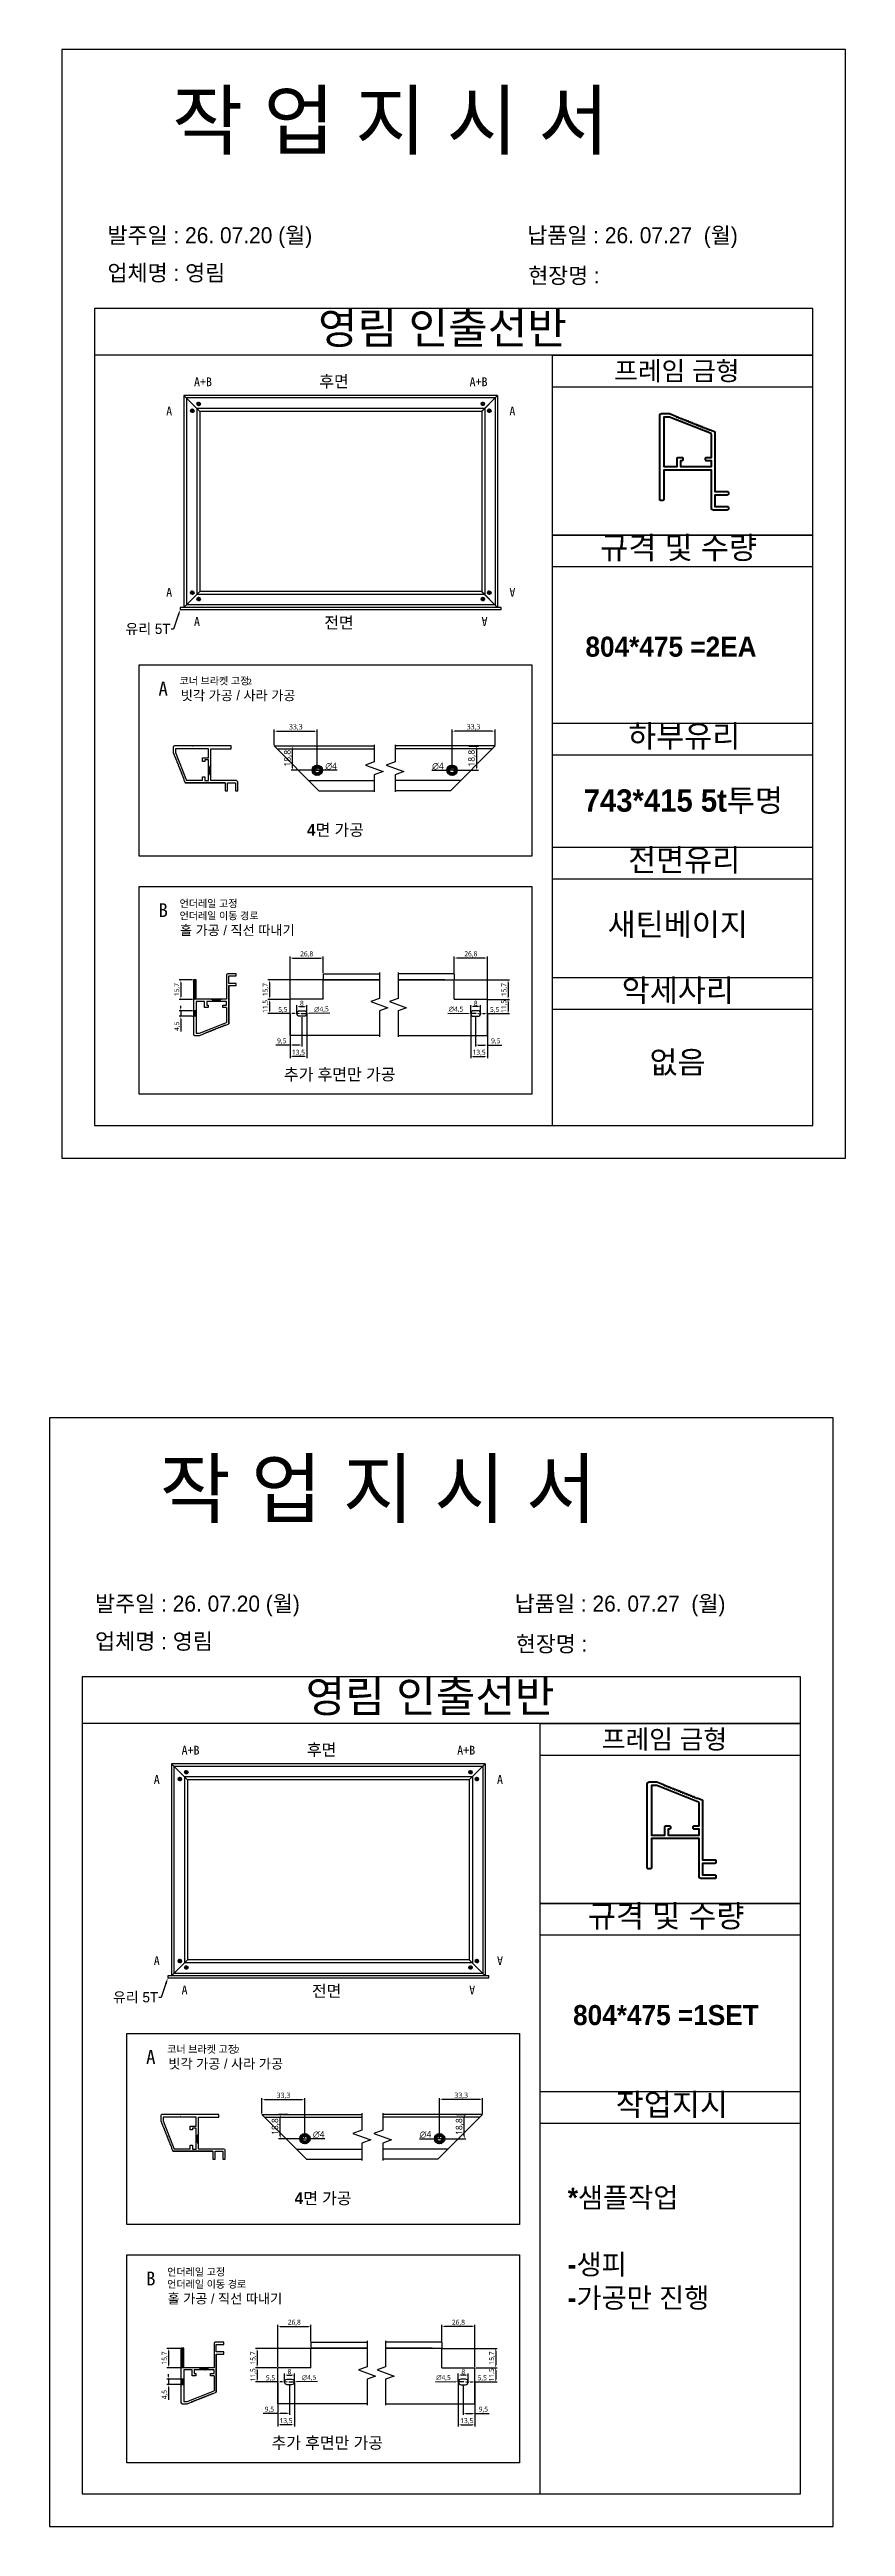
# Model space of a CAD drawing. Header units: millimetres. Extents: x -44117 to 256353, y -2095463 to 65325.
# Drawn here: x 97788 to 100501, y -1046267 to -1037828 of the extents above; entities that cross this region are included whole.
import ezdxf
from ezdxf import colors
from ezdxf.entities.mleader import LeaderData, LeaderLine
from ezdxf.math import Vec2, Vec3

# ---------------------------------------------------------------- set-up
doc = ezdxf.new("R2010")
doc.units = ezdxf.units.MM
doc.header["$LTSCALE"] = 10
for name, color, linetype in [('.', 8, 'Continuous'), ('02 Glass', 4, 'Continuous'), ('02 Profile', 3, 'Continuous'), ('A', 1, 'Continuous'), ('DEFAULT', 7, 'Continuous')]:
    doc.layers.add(name, color=color, linetype=linetype)
doc.layers.add('1', color=2, linetype='Continuous', lineweight=40)
doc.layers.add('D', color=4, linetype='Continuous', lineweight=5)
doc.styles.add('맑은고딕', font='malgun.ttf')
doc.dimstyles.get("Standard").update_dxf_attribs({"dimtxt": 0.18, "dimasz": 0.18, "dimexe": 0.18, "dimexo": 0.0625, "dimgap": 0.09, "dimtad": 0, "dimtih": 1, "dimtoh": 1, "dimdec": 4, "dimzin": 0, "dimdsep": 46, "dimtxsty": 'Standard', "dimcen": 0.09, "dimadec": 0, "dimazin": 0, "dimtfac": 1, "dimtdec": 4, "dimtofl": 0, "dimtmove": 0, "dimatfit": 3, "dimfxl": 0, "dimtolj": 1, "dimtzin": 0, "dimarcsym": 0})
doc.dimstyles.new('장바 dim', dxfattribs={"dimtxt": 4, "dimasz": 2, "dimexe": 1.25, "dimexo": 0.625, "dimtad": 1, "dimtxsty": '맑은고딕', "dimcen": 2.5, "dimclre": 256, "dimadec": 0, "dimazin": 0, "dimtfac": 1, "dimtmove": 0, "dimatfit": 3, "dimldrblk": 'ARCHTICK', "dimfxl": 0, "dimarcsym": 0})
pattern_1 = [(45, (83856.2743, -1036373.2572), (-0.67351921, 0.67351921), [])]
pattern_2 = [(45, (83878.0243, -1036350.0072), (-0.67351921, 0.67351921), [])]
pattern_3 = [(45, (84074.4193, -1035422.9789), (-0.67351921, 0.67351921), [])]
pattern_4 = [(45, (84096.1693, -1035399.7289), (-0.67351921, 0.67351921), [])]
pattern_5 = [(45, (67201.8214, -1041665.5218), (-0.67351921, 0.67351921), [])]
pattern_6 = [(45, (67223.5714, -1041643.7718), (-0.67351921, 0.67351921), [])]
pattern_7 = [(225, (113704.9335, -1042363.0502), (0.67351921, -0.67351921), [])]
pattern_8 = [(225, (113683.1835, -1042384.8002), (0.67351921, -0.67351921), [])]
pattern_9 = [(45, (83814.0396, -1041035.31625), (-0.67351921, 0.67351921), [])]
pattern_10 = [(45, (83835.7896, -1041012.06625), (-0.67351921, 0.67351921), [])]
pattern_11 = [(45, (84032.1846, -1040085.0379), (-0.67351921, 0.67351921), [])]
pattern_12 = [(45, (84053.9346, -1040061.7879), (-0.67351921, 0.67351921), [])]
pattern_13 = [(45, (67159.5867, -1046327.5808), (-0.67351921, 0.67351921), [])]
pattern_14 = [(45, (67181.3367, -1046305.8308), (-0.67351921, 0.67351921), [])]
pattern_15 = [(225, (113662.6988, -1047025.1092), (0.67351921, -0.67351921), [])]
pattern_16 = [(225, (113640.9488, -1047046.8592), (0.67351921, -0.67351921), [])]

msp = doc.modelspace()

# ---------------------------------------------------------------- texts
for s, width, gutter_width, heights, insert, char_height, attachment_point in [('{\\fGulim|b0|i0|c129|p50;작 업 지 시 서}', 4553.9528048, 17.21164, [-214.58863], (98205.68879, -1037972.45745), 192.7704086, 1), ('\\pt11;{\\fGulim|b0|i0|c129|p50;발주일 : 26. 07.20 (월)}', 5257.1634623, 19.86943, [54.84616], (97985.39113, -1038433.1471), 54.5217024, 1), ('{\\fGulim|b0|i0|c129|p50;납품일 : 26. 07.27  (월)}', 5257.1634623, 19.86943, [55.77782], (99415.95474, -1038433.1471), 54.5217024, 1), ('{\\fGulim|b0|i0|c129|p50;업체명 : 영림}', 5257.1634623, 19.86943, [57.40323], (97985.39113, -1038561.35445), 54.5217024, 1), ('{\\fGulim|b0|i0|c129|p50;현장명 :  }', 5221.1406308, 19.73328, [60.42093], (99419.7588, -1038570.49799), 54.1481119, 1), ('{\\fGulim|b0|i0|c129|p50;영림 인출선반}', 2538.6306726, 9.59474, [-119.91001], (98703.07362, -1038722.89651), 107.4611207, 1), ('{\\f굴림|b1|i0|c129|p50;프레임 금형}', 19448.9777018, 250.13109, [-71.72126], (99712.50113, -1038890.51737), 64.3194219, 1), ('A+B', 46.0503167, 116.00573, [-30], (98280.37421, -1038944.74127, -0.0857), 30, 1), ('{\\f굴림|b1|i0|c129|p50;후면}', 12072.7918459, 155.2668, [-44.36194], (98707.55288, -1038938.45777), 39.9257485, 1), ('A+B', 46.0503167, 116.00573, [-30], (99280.83353, -1038944.74127, -0.0857), 30, 3), ('A', 46.0503167, 116.00573, [-30], (98185.57197, -1039044.48687, -0.0857), 30, 1), ('A', 46.0503167, 116.00573, [-30], (99375.63577, -1039044.48687, -0.0857), 30, 3), ('{\\f굴림|b1|i0|c129|p50;규격 및 수량}', 23047.5408631, 296.4118, [-85.19319], (99665.14212, -1039486.73099), 76.220176, 1), ('A', 46.0503167, 116.00573, [-30], (98185.57197, -1039691.82054, -0.0857), 30, 7), ('A', 46.0503167, 116.00573, [-30], (98280.37421, -1039791.56614, -0.0857), 30, 7), ('{\\f굴림|b1|i0|c129|p50;전면}', 12072.7918459, 155.2668, [-43.09446], (98724.49081, -1039760.3162), 39.9257485, 1), ('{\\f굴림|b1|i0|c129|p50;804*475 =2EA}', 20631.3561005, 265.33752, [-70.30542], (99614.55096, -1039828.05698), 68.2296477, 1), ('A', 418.1419429, 235.42037, [-47.08407], (98191.40541, -1039981.50661, -0.05713), 47.08407, 3), ('{\\fGulim|b0|i0|c129|p50;코너 브라켓 고정}', 1099.0259432, 82.47129, [145.17296], (98231.29633, -1039966.25876, 0.07422), 25, 1), ('{\\fGulim|b0|i0|c129|p50;빗각 가공 / 사라 가공}', 1099.0259432, 82.47129, [145.17296], (98235.30479, -1040011.58581, 0.07422), 32.9885174, 1), ('{\\f굴림|b1|i0|c129|p50;하부유리}', 23047.5408631, 296.4118, [-84.68908], (99759.969, -1040128.96757), 76.220176, 1), ('{\\f굴림|b1|i0|c129|p50;743*415 5t투명}', 23047.5408631, 296.4118, [-84.89073], (99608.56927, -1040348.1204), 76.220176, 1), ('{\\f굴림|b1|i0|c129|p50;4면 가공}', 12072.7918459, 155.2668, [-44.46757], (98665.61928, -1040466.31398), 39.9257485, 1), ('{\\f굴림|b1|i0|c129|p50;전면유리}', 23047.5408631, 296.4118, [-84.68908], (99759.969, -1040551.37821), 76.220176, 1), ('B', 418.1419429, 235.42037, [-47.08407], (98191.40541, -1040736.1901, -0.05713), 47.08407, 3), ('{\\fGulim|b0|i0|c129|p50;언더레일 고정\\P언더레일 이동 경로}', 1099.0259432, 82.47129, [145.17296], (98231.32275, -1040724.83723, 0.07422), 25, 1), ('{\\f굴림|b1|i0|c129|p50;새틴베이지}', 23047.5408631, 296.4118, [-84.7899], (99689.92642, -1040770.53104), 76.220176, 1), ('{\\fGulim|b0|i0|c129|p50;홀 가공 / 직선 따내기 }', 1099.0259432, 82.47129, [145.17296], (98232.3787, -1040811.70374, 0.07422), 32.9885174, 1), ('{\\f굴림|b1|i0|c129|p50;악세사리}', 23047.5408631, 296.4118, [-84.68908], (99737.87865, -1040995.34041), 76.220176, 1), ('{\\f굴림|b1|i0|c129|p50;없음}', 23047.5408631, 296.4118, [-83.07596], (99832.70553, -1041239.81632), 76.220176, 1), ('{\\f굴림|b1|i0|c129|p50;추가 후면만 가공}', 12072.7918459, 155.2668, [-44.46757], (98587.04638, -1041299.49413), 39.9257485, 1), ('{\\fGulim|b0|i0|c129|p50;작 업 지 시 서}', 4553.9528048, 17.21164, [-214.58863], (98163.45413, -1042634.51647), 192.7704086, 1), ('\\pt11;{\\fGulim|b0|i0|c129|p50;발주일 : 26. 07.20 (월)}', 5257.1634623, 19.86943, [54.84616], (97943.15647, -1043095.20612), 54.5217024, 1), ('{\\fGulim|b0|i0|c129|p50;납품일 : 26. 07.27  (월)}', 5257.1634623, 19.86943, [55.77782], (99373.72008, -1043095.20612), 54.5217024, 1), ('{\\fGulim|b0|i0|c129|p50;업체명 : 영림}', 5257.1634623, 19.86943, [57.40323], (97943.15647, -1043223.41347), 54.5217024, 1), ('{\\fGulim|b0|i0|c129|p50;현장명 :  }', 5221.1406308, 19.73328, [60.42093], (99377.52414, -1043232.55701), 54.1481119, 1), ('{\\fGulim|b0|i0|c129|p50;영림 인출선반}', 2538.6306726, 9.59474, [-119.91001], (98660.83896, -1043384.95553), 107.4611207, 1), ('{\\f굴림|b1|i0|c129|p50;프레임 금형}', 19448.9777018, 250.13109, [-71.72126], (99670.26647, -1043552.57639), 64.3194219, 1), ('A+B', 46.0503167, 116.00573, [-30], (98238.13955, -1043606.80029, -0.0857), 30, 1), ('{\\f굴림|b1|i0|c129|p50;후면}', 12072.7918459, 155.2668, [-44.36194], (98665.31822, -1043600.51679), 39.9257485, 1), ('A+B', 46.0503167, 116.00573, [-30], (99238.59888, -1043606.80029, -0.0857), 30, 3), ('A', 46.0503167, 116.00573, [-30], (98143.33731, -1043706.54589, -0.0857), 30, 1), ('A', 46.0503167, 116.00573, [-30], (99333.40111, -1043706.54589, -0.0857), 30, 3), ('{\\f굴림|b1|i0|c129|p50;규격 및 수량}', 23047.5408631, 296.4118, [-85.19319], (99622.90746, -1044148.79001), 76.220176, 1), ('A', 46.0503167, 116.00573, [-30], (98143.33731, -1044353.87956, -0.0857), 30, 7), ('A', 46.0503167, 116.00573, [-30], (98238.13955, -1044453.62516, -0.0857), 30, 7), ('{\\f굴림|b1|i0|c129|p50;전면}', 12072.7918459, 155.2668, [-43.09446], (98682.25615, -1044422.37522), 39.9257485, 1), ('{\\f굴림|b1|i0|c129|p50;804*475 =1SET}', 20631.3561005, 265.33752, [-70.12492], (99572.3163, -1044490.116), 68.2296477, 1), ('A', 418.1419429, 235.42037, [-47.08407], (98149.17075, -1044643.56563, -0.05713), 47.08407, 3), ('{\\fGulim|b0|i0|c129|p50;코너 브라켓 고정}', 1099.0259432, 82.47129, [145.17296], (98189.06167, -1044628.31778, 0.07422), 25, 1), ('{\\fGulim|b0|i0|c129|p50;빗각 가공 / 사라 가공}', 1099.0259432, 82.47129, [145.17296], (98193.07013, -1044673.64483, 0.07422), 32.9885174, 1), ('{\\f굴림|b1|i0|c129|p50;작업지시}', 23047.5408631, 296.4118, [-84.68908], (99717.73434, -1044791.02659), 76.220176, 1), ('{\\f굴림|b1|i0|c129|p50;4면 가공}', 12072.7918459, 155.2668, [-44.46757], (98623.38462, -1045128.373), 39.9257485, 1), ('{\\f굴림|b1|i0|c129|p50;*샘플작업\\P\\P-생피\\P-가공만 진행}', 20631.3561005, 265.33752, [-423.27652], (99554.25164, -1045112.06045), 68.2296477, 1), ('B', 418.1419429, 235.42037, [-47.08407], (98149.17075, -1045398.24912, -0.05713), 47.08407, 3), ('{\\fGulim|b0|i0|c129|p50;언더레일 고정\\P언더레일 이동 경로}', 1099.0259432, 82.47129, [145.17296], (98189.08809, -1045386.89625, 0.07422), 25, 1), ('{\\fGulim|b0|i0|c129|p50;홀 가공 / 직선 따내기 }', 1099.0259432, 82.47129, [145.17296], (98190.14404, -1045473.76276, 0.07422), 32.9885174, 1), ('{\\f굴림|b1|i0|c129|p50;추가 후면만 가공}', 12072.7918459, 155.2668, [-44.46757], (98544.81172, -1045961.55315), 39.9257485, 1)]:
    msp.add_mtext_dynamic_manual_height_columns(s, width=width, gutter_width=gutter_width, heights=heights, dxfattribs=dict(insert=insert, char_height=char_height, attachment_point=attachment_point))
at = {"char_height": 30, "attachment_point": 1, "rotation": 180}
for insert in [(99375.63577, -1039691.82054, -0.0857), (99280.83353, -1039791.56614, -0.0857), (99333.40111, -1044353.87956, -0.0857), (99238.59888, -1044453.62516, -0.0857)]:
    msp.add_mtext_dynamic_manual_height_columns('A', width=46.0503167, gutter_width=116.00573, heights=[-30], dxfattribs=dict(at, insert=insert))
at = {"layer": 'DEFAULT', "char_height": 20, "width": 178.7366603, "attachment_point": 5}
for insert in [(98470.64483, -1039980.79704), (98428.41017, -1044642.85606)]:
    msp.add_mtext('2', dxfattribs=dict(at, insert=insert))

# ---------------------------------------------------------------- blocks, each defined once
blk = doc.blocks.new('*D7950')
at = {"layer": 'D', "color": 0, "lineweight": -2}
for p, q in [((100100.6, -1039396.3), (100100.5, -1039396.1)), ((100100.8, -1039396.3), (100100.6, -1039396.3))]:
    blk.add_line(p, q, dxfattribs=at)
at = {"layer": 'D', "color": 0, "insert": (100101.4, -1039396.3), "char_height": 0.18, "attachment_point": 5, "bg_fill": 3, "box_fill_scale": 1.1, "bg_fill_color": 257, "bg_fill_transparency": 0}
blk.add_mtext('\\A1;R3.2877', dxfattribs=at)
at = {"layer": 'D', "color": 0, "lineweight": -2}
for p, q in [((100098.3, -1039393.4), (100098.4, -1039393.4)), ((100098.4, -1039393.5), (100098.4, -1039393.3))]:
    blk.add_line(p, q, dxfattribs=at)
at = {"layer": 'D', "color": 0}
blk.add_solid([(100100.5, -1039396.1), (100100.5, -1039396.2), (100100.4, -1039396)], dxfattribs=at)
at = {"layer": 'Defpoints', "color": 0}
for p in [(100098.4, -1039393.4), (100100.4, -1039396)]:
    blk.add_point(p, dxfattribs=at)
blk = doc.blocks.new('*D6876')
at = {"color": 0, "lineweight": -2, "transparency": 16777216}
for p, q in [((6389.1, -1856.3), (6387.1, -1856.3)), ((6391.1, -1856.3), (6395.1, -1856.3)), ((6408.5, -1856.3), (6397.1, -1856.3))]:
    blk.add_line(p, q, dxfattribs=at)
at = {"color": 0, "transparency": 16777216}
for points in [[(6389.1, -1855.9), (6389.1, -1856.6), (6391.1, -1856.3)], [(6397.1, -1855.9), (6397.1, -1856.6), (6395.1, -1856.3)]]:
    blk.add_solid(points, dxfattribs=at)
at = {"layer": 'Defpoints', "color": 0, "transparency": 16777216}
for p in [(6391.1, -1856.3), (6395.1, -1856.3)]:
    blk.add_point(p, dxfattribs=at)
at = {"color": 0, "transparency": 16777216, "insert": (6403.8, -1853.1), "char_height": 5, "attachment_point": 5, "style": '맑은고딕'}
blk.add_mtext('∅4', dxfattribs=at)
blk = doc.blocks.new('_ArchTick')
at = {"color": 0, "linetype": 'ByBlock', "const_width": 0.15}
blk.add_lwpolyline([(-0.5, -0.5), (0.5, 0.5)], dxfattribs=at)
blk = doc.blocks.new('*D6890')
at = {"lineweight": -2, "transparency": 16777216}
for p, q in [((6359.8, -1836.8), (6359.8, -1824.8)), ((6393.1, -1855.6), (6393.1, -1824.8))]:
    blk.add_line(p, q, dxfattribs=at)
at = {"color": 0, "lineweight": -2, "transparency": 16777216}
blk.add_line((6361.8, -1826), (6391.1, -1826), dxfattribs=at)
at = {"color": 0, "transparency": 16777216}
for points in [[(6361.8, -1825.7), (6361.8, -1826.3), (6359.8, -1826)], [(6391.1, -1825.7), (6391.1, -1826.3), (6393.1, -1826)]]:
    blk.add_solid(points, dxfattribs=at)
at = {"layer": 'Defpoints', "color": 0, "transparency": 16777216}
for p in [(6359.8, -1837.5), (6393.1, -1826), (6393.1, -1856.3)]:
    blk.add_point(p, dxfattribs=at)
at = {"color": 0, "transparency": 16777216, "insert": (6376.5, -1823), "char_height": 4, "attachment_point": 5, "style": '맑은고딕'}
blk.add_mtext('33,3', dxfattribs=at)
blk = doc.blocks.new('*D6875')
at = {"lineweight": -2, "transparency": 16777216}
for p, q in [((6380.1, -1837.5), (6372.8, -1837.5)), ((6392.5, -1856.3), (6372.8, -1856.3))]:
    blk.add_line(p, q, dxfattribs=at)
at = {"color": 0, "lineweight": -2, "transparency": 16777216}
blk.add_line((6374, -1854.3), (6374, -1839.5), dxfattribs=at)
at = {"color": 0, "transparency": 16777216}
for points in [[(6373.7, -1839.5), (6374.4, -1839.5), (6374, -1837.5)], [(6373.7, -1854.3), (6374.4, -1854.3), (6374, -1856.3)]]:
    blk.add_solid(points, dxfattribs=at)
at = {"layer": 'Defpoints', "color": 0, "transparency": 16777216}
for p in [(6374, -1837.5), (6380.7, -1837.5), (6393.1, -1856.3)]:
    blk.add_point(p, dxfattribs=at)
at = {"color": 0, "transparency": 16777216, "insert": (6370.4, -1846.9), "char_height": 5, "attachment_point": 5, "rotation": 90, "style": '맑은고딕'}
blk.add_mtext('18,8', dxfattribs=at)
blk = doc.blocks.new('*D6877')
at = {"color": 0, "lineweight": -2, "transparency": 16777216}
for p, q in [((6481.8, -1856.3), (6493.4, -1856.3)), ((6499.4, -1856.3), (6495.4, -1856.3)), ((6501.4, -1856.3), (6503.4, -1856.3))]:
    blk.add_line(p, q, dxfattribs=at)
at = {"color": 0, "transparency": 16777216}
for points in [[(6493.4, -1855.9), (6493.4, -1856.6), (6495.4, -1856.3)], [(6501.4, -1855.9), (6501.4, -1856.6), (6499.4, -1856.3)]]:
    blk.add_solid(points, dxfattribs=at)
at = {"layer": 'Defpoints', "color": 0, "transparency": 16777216}
for p in [(6495.4, -1856.3), (6499.4, -1856.3)]:
    blk.add_point(p, dxfattribs=at)
at = {"color": 0, "transparency": 16777216, "insert": (6486.5, -1853.1), "char_height": 5, "attachment_point": 5, "style": '맑은고딕'}
blk.add_mtext('∅4', dxfattribs=at)
blk = doc.blocks.new('*D6889')
at = {"lineweight": -2, "transparency": 16777216}
for p, q in [((6497.4, -1855.6), (6497.4, -1824.8)), ((6530.7, -1836.8), (6530.7, -1824.8))]:
    blk.add_line(p, q, dxfattribs=at)
at = {"color": 0, "lineweight": -2, "transparency": 16777216}
blk.add_line((6528.7, -1826), (6499.4, -1826), dxfattribs=at)
at = {"color": 0, "transparency": 16777216}
for points in [[(6499.4, -1825.7), (6499.4, -1826.3), (6497.4, -1826)], [(6528.7, -1825.7), (6528.7, -1826.3), (6530.7, -1826)]]:
    blk.add_solid(points, dxfattribs=at)
at = {"layer": 'Defpoints', "color": 0, "transparency": 16777216}
for p in [(6497.4, -1826), (6530.7, -1837.5), (6497.4, -1856.3)]:
    blk.add_point(p, dxfattribs=at)
at = {"color": 0, "transparency": 16777216, "insert": (6514.1, -1823), "char_height": 4, "attachment_point": 5, "style": '맑은고딕'}
blk.add_mtext('33,3', dxfattribs=at)
blk = doc.blocks.new('*D6878')
at = {"lineweight": -2, "transparency": 16777216}
for p, q in [((6510.5, -1837.5), (6517.8, -1837.5)), ((6498, -1856.3), (6517.8, -1856.3))]:
    blk.add_line(p, q, dxfattribs=at)
at = {"color": 0, "lineweight": -2, "transparency": 16777216}
blk.add_line((6516.5, -1854.3), (6516.5, -1839.5), dxfattribs=at)
at = {"color": 0, "transparency": 16777216}
for points in [[(6516.2, -1839.5), (6516.9, -1839.5), (6516.5, -1837.5)], [(6516.2, -1854.3), (6516.9, -1854.3), (6516.5, -1856.3)]]:
    blk.add_solid(points, dxfattribs=at)
at = {"layer": 'Defpoints', "color": 0, "transparency": 16777216}
for p in [(6509.8, -1837.5), (6516.5, -1837.5), (6497.4, -1856.3)]:
    blk.add_point(p, dxfattribs=at)
at = {"color": 0, "transparency": 16777216, "insert": (6512.9, -1846.9), "char_height": 5, "attachment_point": 5, "rotation": 90, "style": '맑은고딕'}
blk.add_mtext('18,8', dxfattribs=at)
blk = doc.blocks.new('*D6881')
at = {"color": 0, "lineweight": -2, "transparency": 16777216}
for p, q in [((6358.2, -2220.9), (6348.4, -2220.9)), ((6361.7, -2220.9), (6360.2, -2220.9))]:
    blk.add_line(p, q, dxfattribs=at)
at = {"lineweight": -2, "transparency": 16777216}
for p, q in [((6358.2, -2220.2), (6358.2, -2219.6)), ((6363.7, -2220.2), (6363.7, -2219.6))]:
    blk.add_line(p, q, dxfattribs=at)
at = {"color": 0, "transparency": 16777216}
for points in [[(6360.2, -2220.5), (6360.2, -2221.2), (6358.2, -2220.9)], [(6361.7, -2220.5), (6361.7, -2221.2), (6363.7, -2220.9)]]:
    blk.add_solid(points, dxfattribs=at)
at = {"layer": 'Defpoints', "color": 0, "transparency": 16777216}
for p in [(6358.2, -2220.9), (6358.2, -2220.9), (6363.7, -2220.9)]:
    blk.add_point(p, dxfattribs=at)
at = {"color": 0, "transparency": 16777216, "insert": (6352.3, -2217.9), "char_height": 4, "attachment_point": 5, "style": '맑은고딕'}
blk.add_mtext('5,5', dxfattribs=at)
blk = doc.blocks.new('*D6880')
at = {"lineweight": -2, "transparency": 16777216}
for p, q in [((6357.5, -2209.4), (6340.2, -2209.4)), ((6357.5, -2220.9), (6340.2, -2220.9))]:
    blk.add_line(p, q, dxfattribs=at)
at = {"color": 0, "lineweight": -2, "transparency": 16777216}
blk.add_line((6341.4, -2211.4), (6341.4, -2218.9), dxfattribs=at)
at = {"color": 0, "transparency": 16777216}
for points in [[(6341.1, -2211.4), (6341.7, -2211.4), (6341.4, -2209.4)], [(6341.1, -2218.9), (6341.7, -2218.9), (6341.4, -2220.9)]]:
    blk.add_solid(points, dxfattribs=at)
at = {"layer": 'Defpoints', "color": 0, "transparency": 16777216}
for p in [(6341.4, -2220.9), (6358.2, -2209.4), (6358.2, -2220.9)]:
    blk.add_point(p, dxfattribs=at)
at = {"color": 0, "transparency": 16777216, "insert": (6338.4, -2215.1), "char_height": 4, "attachment_point": 5, "rotation": 90, "style": '맑은고딕'}
blk.add_mtext('11,5', dxfattribs=at)
blk = doc.blocks.new('*D6891')
at = {"lineweight": -2, "transparency": 16777216}
for p, q in [((6358.2, -2221.5), (6358.2, -2256.9)), ((6371.7, -2221.5), (6371.7, -2256.9))]:
    blk.add_line(p, q, dxfattribs=at)
at = {"color": 0, "lineweight": -2, "transparency": 16777216}
blk.add_line((6369.7, -2255.6), (6360.2, -2255.6), dxfattribs=at)
at = {"color": 0, "transparency": 16777216}
for points in [[(6360.2, -2255.3), (6360.2, -2255.9), (6358.2, -2255.6)], [(6369.7, -2255.3), (6369.7, -2255.9), (6371.7, -2255.6)]]:
    blk.add_solid(points, dxfattribs=at)
at = {"layer": 'Defpoints', "color": 0, "transparency": 16777216}
for p in [(6358.2, -2220.9), (6371.7, -2220.9), (6358.2, -2255.6)]:
    blk.add_point(p, dxfattribs=at)
at = {"color": 0, "transparency": 16777216, "insert": (6364.9, -2252.6), "char_height": 4, "attachment_point": 5, "style": '맑은고딕'}
blk.add_mtext('13,5', dxfattribs=at)
blk = doc.blocks.new('*D6892')
at = {"lineweight": -2, "transparency": 16777216}
for p, q in [((6358.2, -2223.8), (6358.2, -2247.6)), ((6367.7, -2223.7), (6367.7, -2247.6))]:
    blk.add_line(p, q, dxfattribs=at)
at = {"color": 0, "lineweight": -2, "transparency": 16777216}
for p, q in [((6358.2, -2246.4), (6346.5, -2246.4)), ((6365.7, -2246.4), (6360.2, -2246.4))]:
    blk.add_line(p, q, dxfattribs=at)
at = {"color": 0, "transparency": 16777216}
for points in [[(6360.2, -2246), (6360.2, -2246.7), (6358.2, -2246.4)], [(6365.7, -2246), (6365.7, -2246.7), (6367.7, -2246.4)]]:
    blk.add_solid(points, dxfattribs=at)
at = {"layer": 'Defpoints', "color": 0, "transparency": 16777216}
for p in [(6358.2, -2223.2), (6367.7, -2223.1), (6358.2, -2246.4)]:
    blk.add_point(p, dxfattribs=at)
at = {"color": 0, "transparency": 16777216, "insert": (6351.4, -2243.3), "char_height": 4, "attachment_point": 5, "style": '맑은고딕'}
blk.add_mtext('9,5', dxfattribs=at)
blk = doc.blocks.new('*D6897')
at = {"color": 0, "lineweight": -2, "transparency": 16777216}
for p, q in [((6365.2, -2220.9), (6363.2, -2221)), ((6367.2, -2220.9), (6371.7, -2220.8)), ((6390.3, -2220.5), (6373.7, -2220.8))]:
    blk.add_line(p, q, dxfattribs=at)
at = {"color": 0, "transparency": 16777216}
for points in [[(6365.2, -2220.6), (6365.2, -2221.3), (6367.2, -2220.9)], [(6373.7, -2220.4), (6373.7, -2221.1), (6371.7, -2220.8)]]:
    blk.add_solid(points, dxfattribs=at)
at = {"layer": 'Defpoints', "color": 0, "transparency": 16777216}
for p in [(6367.2, -2220.9), (6371.7, -2220.8)]:
    blk.add_point(p, dxfattribs=at)
at = {"color": 0, "transparency": 16777216, "insert": (6383.6, -2217.6), "char_height": 4, "attachment_point": 5, "rotation": 1.1136, "style": '맑은고딕'}
blk.add_mtext('∅4,5', dxfattribs=at)
blk = doc.blocks.new('*D6882')
at = {"lineweight": -2, "transparency": 16777216}
for p, q in [((6358.2, -2208.7), (6358.2, -2174.7)), ((6385, -2188), (6385, -2174.7))]:
    blk.add_line(p, q, dxfattribs=at)
at = {"color": 0, "lineweight": -2, "transparency": 16777216}
blk.add_line((6360.2, -2175.9), (6383, -2175.9), dxfattribs=at)
at = {"color": 0, "transparency": 16777216}
for points in [[(6360.2, -2175.6), (6360.2, -2176.3), (6358.2, -2175.9)], [(6383, -2175.6), (6383, -2176.3), (6385, -2175.9)]]:
    blk.add_solid(points, dxfattribs=at)
at = {"layer": 'Defpoints', "color": 0, "transparency": 16777216}
for p in [(6385, -2175.9), (6385, -2188.7), (6358.2, -2209.4)]:
    blk.add_point(p, dxfattribs=at)
at = {"color": 0, "transparency": 16777216, "insert": (6371.6, -2172.9), "char_height": 4, "attachment_point": 5, "style": '맑은고딕'}
blk.add_mtext('26,8', dxfattribs=at)
blk = doc.blocks.new('*D6879')
at = {"lineweight": -2, "transparency": 16777216}
for p, q in [((6363.7, -2220.2), (6363.7, -2214.1)), ((6371.7, -2220.2), (6371.7, -2214.1))]:
    blk.add_line(p, q, dxfattribs=at)
at = {"color": 0, "lineweight": -2, "transparency": 16777216}
blk.add_line((6365.7, -2215.3), (6369.7, -2215.3), dxfattribs=at)
at = {"color": 0, "transparency": 16777216}
for points in [[(6365.7, -2215), (6365.7, -2215.6), (6363.7, -2215.3)], [(6369.7, -2215), (6369.7, -2215.6), (6371.7, -2215.3)]]:
    blk.add_solid(points, dxfattribs=at)
at = {"layer": 'Defpoints', "color": 0, "transparency": 16777216}
for p in [(6363.7, -2220.9), (6371.7, -2215.3), (6371.7, -2220.9)]:
    blk.add_point(p, dxfattribs=at)
at = {"color": 0, "transparency": 16777216, "insert": (6367.7, -2212.6), "char_height": 4, "attachment_point": 5, "style": '맑은고딕'}
blk.add_mtext('8', dxfattribs=at)
blk = doc.blocks.new('*D6893')
at = {"lineweight": -2, "transparency": 16777216}
for p, q in [((6384.3, -2193.7), (6340.2, -2193.7)), ((6357.5, -2209.4), (6340.2, -2209.4))]:
    blk.add_line(p, q, dxfattribs=at)
at = {"color": 0, "lineweight": -2, "transparency": 16777216}
blk.add_line((6341.4, -2195.7), (6341.4, -2207.4), dxfattribs=at)
at = {"color": 0, "transparency": 16777216}
for points in [[(6341.1, -2195.7), (6341.7, -2195.7), (6341.4, -2193.7)], [(6341.1, -2207.4), (6341.7, -2207.4), (6341.4, -2209.4)]]:
    blk.add_solid(points, dxfattribs=at)
at = {"layer": 'Defpoints', "color": 0, "transparency": 16777216}
for p in [(6385, -2193.7), (6341.4, -2209.4), (6358.2, -2209.4)]:
    blk.add_point(p, dxfattribs=at)
at = {"color": 0, "transparency": 16777216, "insert": (6338.4, -2201.5), "char_height": 4, "attachment_point": 5, "rotation": 90, "style": '맑은고딕'}
blk.add_mtext('15,7', dxfattribs=at)
blk = doc.blocks.new('*D6888')
at = {"lineweight": -2, "transparency": 16777216}
for p, q in [((6279.1, -2218.6), (6268.3, -2218.6)), ((6279.1, -2223.1), (6268.3, -2223.1))]:
    blk.add_line(p, q, dxfattribs=at)
at = {"color": 0, "lineweight": -2, "transparency": 16777216}
for p, q in [((6269.6, -2216.6), (6269.6, -2214.6)), ((6269.6, -2218.6), (6269.6, -2223.1)), ((6269.6, -2225.1), (6269.6, -2235.3))]:
    blk.add_line(p, q, dxfattribs=at)
at = {"color": 0, "transparency": 16777216}
for points in [[(6269.3, -2216.6), (6269.9, -2216.6), (6269.6, -2218.6)], [(6269.3, -2225.1), (6269.9, -2225.1), (6269.6, -2223.1)]]:
    blk.add_solid(points, dxfattribs=at)
at = {"layer": 'Defpoints', "color": 0, "transparency": 16777216}
for p in [(6269.6, -2223.1), (6279.8, -2218.6), (6279.8, -2223.1)]:
    blk.add_point(p, dxfattribs=at)
at = {"color": 0, "transparency": 16777216, "insert": (6266.6, -2231.2), "char_height": 4, "attachment_point": 5, "rotation": 90, "style": '맑은고딕'}
blk.add_mtext('4,5', dxfattribs=at)
blk = doc.blocks.new('*D6887')
at = {"lineweight": -2, "transparency": 16777216}
for p, q in [((6279.1, -2193.7), (6268.3, -2193.7)), ((6279.1, -2209.4), (6268.3, -2209.4))]:
    blk.add_line(p, q, dxfattribs=at)
at = {"color": 0, "lineweight": -2, "transparency": 16777216}
blk.add_line((6269.6, -2195.7), (6269.6, -2207.4), dxfattribs=at)
at = {"color": 0, "transparency": 16777216}
for points in [[(6269.3, -2195.7), (6269.9, -2195.7), (6269.6, -2193.7)], [(6269.3, -2207.4), (6269.9, -2207.4), (6269.6, -2209.4)]]:
    blk.add_solid(points, dxfattribs=at)
at = {"layer": 'Defpoints', "color": 0, "transparency": 16777216}
for p in [(6279.8, -2193.7), (6269.6, -2209.4), (6279.8, -2209.4)]:
    blk.add_point(p, dxfattribs=at)
at = {"color": 0, "transparency": 16777216, "insert": (6266.6, -2201.5), "char_height": 4, "attachment_point": 5, "rotation": 90, "style": '맑은고딕'}
blk.add_mtext('15,7', dxfattribs=at)
blk = doc.blocks.new('*D6884')
at = {"lineweight": -2, "transparency": 16777216}
for p, q in [((6512.5, -2220.2), (6512.5, -2219.6)), ((6518, -2220.2), (6518, -2219.6))]:
    blk.add_line(p, q, dxfattribs=at)
at = {"color": 0, "lineweight": -2, "transparency": 16777216}
for p, q in [((6514.5, -2220.9), (6516, -2220.9)), ((6518, -2220.9), (6527.8, -2220.9))]:
    blk.add_line(p, q, dxfattribs=at)
at = {"color": 0, "transparency": 16777216}
for points in [[(6514.5, -2220.5), (6514.5, -2221.2), (6512.5, -2220.9)], [(6516, -2220.5), (6516, -2221.2), (6518, -2220.9)]]:
    blk.add_solid(points, dxfattribs=at)
at = {"layer": 'Defpoints', "color": 0, "transparency": 16777216}
for p in [(6512.5, -2220.9), (6518, -2220.9), (6518, -2220.9)]:
    blk.add_point(p, dxfattribs=at)
at = {"color": 0, "transparency": 16777216, "insert": (6523.9, -2217.9), "char_height": 4, "attachment_point": 5, "style": '맑은고딕'}
blk.add_mtext('5,5', dxfattribs=at)
blk = doc.blocks.new('*D6883')
at = {"lineweight": -2, "transparency": 16777216}
for p, q in [((6518.6, -2209.4), (6536, -2209.4)), ((6518.6, -2220.9), (6536, -2220.9))]:
    blk.add_line(p, q, dxfattribs=at)
at = {"color": 0, "lineweight": -2, "transparency": 16777216}
blk.add_line((6534.8, -2211.4), (6534.8, -2218.9), dxfattribs=at)
at = {"color": 0, "transparency": 16777216}
for points in [[(6534.4, -2211.4), (6535.1, -2211.4), (6534.8, -2209.4)], [(6534.4, -2218.9), (6535.1, -2218.9), (6534.8, -2220.9)]]:
    blk.add_solid(points, dxfattribs=at)
at = {"layer": 'Defpoints', "color": 0, "transparency": 16777216}
for p in [(6518, -2209.4), (6518, -2220.9), (6534.8, -2220.9)]:
    blk.add_point(p, dxfattribs=at)
at = {"color": 0, "transparency": 16777216, "insert": (6531.7, -2215.1), "char_height": 4, "attachment_point": 5, "rotation": 90, "style": '맑은고딕'}
blk.add_mtext('11,5', dxfattribs=at)
blk = doc.blocks.new('*D6894')
at = {"lineweight": -2, "transparency": 16777216}
for p, q in [((6504.5, -2221.5), (6504.5, -2256.9)), ((6518, -2221.5), (6518, -2256.9))]:
    blk.add_line(p, q, dxfattribs=at)
at = {"color": 0, "lineweight": -2, "transparency": 16777216}
blk.add_line((6506.5, -2255.6), (6516, -2255.6), dxfattribs=at)
at = {"color": 0, "transparency": 16777216}
for points in [[(6506.5, -2255.3), (6506.5, -2255.9), (6504.5, -2255.6)], [(6516, -2255.3), (6516, -2255.9), (6518, -2255.6)]]:
    blk.add_solid(points, dxfattribs=at)
at = {"layer": 'Defpoints', "color": 0, "transparency": 16777216}
for p in [(6504.5, -2220.9), (6518, -2220.9), (6518, -2255.6)]:
    blk.add_point(p, dxfattribs=at)
at = {"color": 0, "transparency": 16777216, "insert": (6511.3, -2252.6), "char_height": 4, "attachment_point": 5, "style": '맑은고딕'}
blk.add_mtext('13,5', dxfattribs=at)
blk = doc.blocks.new('*D6895')
at = {"lineweight": -2, "transparency": 16777216}
for p, q in [((6508.5, -2223.7), (6508.5, -2247.6)), ((6518, -2223.8), (6518, -2247.6))]:
    blk.add_line(p, q, dxfattribs=at)
at = {"color": 0, "lineweight": -2, "transparency": 16777216}
for p, q in [((6510.5, -2246.4), (6516, -2246.4)), ((6518, -2246.4), (6529.6, -2246.4))]:
    blk.add_line(p, q, dxfattribs=at)
at = {"color": 0, "transparency": 16777216}
for points in [[(6510.5, -2246), (6510.5, -2246.7), (6508.5, -2246.4)], [(6516, -2246), (6516, -2246.7), (6518, -2246.4)]]:
    blk.add_solid(points, dxfattribs=at)
at = {"layer": 'Defpoints', "color": 0, "transparency": 16777216}
for p in [(6508.5, -2223.1), (6518, -2223.2), (6518, -2246.4)]:
    blk.add_point(p, dxfattribs=at)
at = {"color": 0, "transparency": 16777216, "insert": (6524.8, -2243.3), "char_height": 4, "attachment_point": 5, "style": '맑은고딕'}
blk.add_mtext('9,5', dxfattribs=at)
blk = doc.blocks.new('*D6898')
at = {"color": 0, "lineweight": -2, "transparency": 16777216}
for p, q in [((6485.9, -2220.5), (6502.5, -2220.8)), ((6509, -2220.9), (6504.5, -2220.8)), ((6511, -2220.9), (6513, -2221))]:
    blk.add_line(p, q, dxfattribs=at)
at = {"color": 0, "transparency": 16777216}
for points in [[(6502.5, -2220.4), (6502.5, -2221.1), (6504.5, -2220.8)], [(6511, -2220.6), (6511, -2221.3), (6509, -2220.9)]]:
    blk.add_solid(points, dxfattribs=at)
at = {"layer": 'Defpoints', "color": 0, "transparency": 16777216}
for p in [(6504.5, -2220.8), (6509, -2220.9)]:
    blk.add_point(p, dxfattribs=at)
at = {"color": 0, "transparency": 16777216, "insert": (6492.5, -2217.6), "char_height": 4, "attachment_point": 5, "rotation": 358.8864, "style": '맑은고딕'}
blk.add_mtext('∅4,5', dxfattribs=at)
blk = doc.blocks.new('*D6886')
at = {"lineweight": -2, "transparency": 16777216}
for p, q in [((6491.2, -2188), (6491.2, -2174.7)), ((6518, -2208.7), (6518, -2174.7))]:
    blk.add_line(p, q, dxfattribs=at)
at = {"color": 0, "lineweight": -2, "transparency": 16777216}
blk.add_line((6516, -2175.9), (6493.2, -2175.9), dxfattribs=at)
at = {"color": 0, "transparency": 16777216}
for points in [[(6493.2, -2175.6), (6493.2, -2176.3), (6491.2, -2175.9)], [(6516, -2175.6), (6516, -2176.3), (6518, -2175.9)]]:
    blk.add_solid(points, dxfattribs=at)
at = {"layer": 'Defpoints', "color": 0, "transparency": 16777216}
for p in [(6491.2, -2175.9), (6491.2, -2188.7), (6518, -2209.4)]:
    blk.add_point(p, dxfattribs=at)
at = {"color": 0, "transparency": 16777216, "insert": (6504.6, -2172.9), "char_height": 4, "attachment_point": 5, "style": '맑은고딕'}
blk.add_mtext('26,8', dxfattribs=at)
blk = doc.blocks.new('*D6885')
at = {"lineweight": -2, "transparency": 16777216}
for p, q in [((6504.5, -2220.2), (6504.5, -2214.1)), ((6512.5, -2220.2), (6512.5, -2214.1))]:
    blk.add_line(p, q, dxfattribs=at)
at = {"color": 0, "lineweight": -2, "transparency": 16777216}
blk.add_line((6510.5, -2215.3), (6506.5, -2215.3), dxfattribs=at)
at = {"color": 0, "transparency": 16777216}
for points in [[(6506.5, -2215), (6506.5, -2215.6), (6504.5, -2215.3)], [(6510.5, -2215), (6510.5, -2215.6), (6512.5, -2215.3)]]:
    blk.add_solid(points, dxfattribs=at)
at = {"layer": 'Defpoints', "color": 0, "transparency": 16777216}
for p in [(6504.5, -2215.3), (6504.5, -2220.9), (6512.5, -2220.9)]:
    blk.add_point(p, dxfattribs=at)
at = {"color": 0, "transparency": 16777216, "insert": (6508.5, -2212.6), "char_height": 4, "attachment_point": 5, "style": '맑은고딕'}
blk.add_mtext('8', dxfattribs=at)
blk = doc.blocks.new('*D6896')
at = {"lineweight": -2, "transparency": 16777216}
for p, q in [((6491.8, -2193.7), (6536, -2193.7)), ((6518.6, -2209.4), (6536, -2209.4))]:
    blk.add_line(p, q, dxfattribs=at)
at = {"color": 0, "lineweight": -2, "transparency": 16777216}
blk.add_line((6534.8, -2195.7), (6534.8, -2207.4), dxfattribs=at)
at = {"color": 0, "transparency": 16777216}
for points in [[(6534.4, -2195.7), (6535.1, -2195.7), (6534.8, -2193.7)], [(6534.4, -2207.4), (6535.1, -2207.4), (6534.8, -2209.4)]]:
    blk.add_solid(points, dxfattribs=at)
at = {"layer": 'Defpoints', "color": 0, "transparency": 16777216}
for p in [(6491.2, -2193.7), (6518, -2209.4), (6534.8, -2209.4)]:
    blk.add_point(p, dxfattribs=at)
at = {"color": 0, "transparency": 16777216, "insert": (6531.8, -2201.5), "char_height": 4, "attachment_point": 5, "rotation": 90, "style": '맑은고딕'}
blk.add_mtext('15,7', dxfattribs=at)
blk = doc.blocks.new('*D8047')
at = {"layer": 'D', "color": 0, "lineweight": -2}
for p, q in [((100058.4, -1044058.3), (100058.3, -1044058.2)), ((100058.5, -1044058.3), (100058.4, -1044058.3))]:
    blk.add_line(p, q, dxfattribs=at)
at = {"layer": 'D', "color": 0, "insert": (100059.2, -1044058.3), "char_height": 0.18, "attachment_point": 5, "bg_fill": 3, "box_fill_scale": 1.1, "bg_fill_color": 257, "bg_fill_transparency": 0}
blk.add_mtext('\\A1;R3.2877', dxfattribs=at)
at = {"layer": 'D', "color": 0, "lineweight": -2}
for p, q in [((100056, -1044055.5), (100056.2, -1044055.5)), ((100056.1, -1044055.6), (100056.1, -1044055.4))]:
    blk.add_line(p, q, dxfattribs=at)
at = {"layer": 'D', "color": 0}
blk.add_solid([(100058.3, -1044058.2), (100058.2, -1044058.2), (100058.1, -1044058.1)], dxfattribs=at)
at = {"layer": 'Defpoints', "color": 0}
for p in [(100056.1, -1044055.5), (100058.1, -1044058.1)]:
    blk.add_point(p, dxfattribs=at)
blk = doc.blocks.new('가공1')
at = {"layer": '.'}
h = blk.add_hatch(dxfattribs=at)
h.set_pattern_fill('ANSI31', color=1, scale=0.2)
h.paths.add_polyline_path([(6310.799, -1852.267), (6309.499, -1854.267), (6308.999, -1854.267), (6308.999, -1858.267), (6309.499, -1858.267), (6310.799, -1860.267)])
h = blk.add_hatch()
h.set_pattern_fill('ANSI31', color=1, scale=0.2)
h.set_pattern_definition([(45, (-808.2057, -2031.82455), (-0.449012806, 0.449012806), [])])
h.paths.add_polyline_path([(6389.137, -1856.267, 1), (6397.137, -1856.267, 1)])
h.paths.add_polyline_path([(6395.137, -1856.267, -1), (6391.137, -1856.267, -1)], flags=16)
h = blk.add_hatch()
h.set_pattern_fill('ANSI31', color=1, scale=0.2)
h.set_pattern_definition([(45, (-714.6824, -2031.82455), (-0.449012806, 0.449012806), [])])
h.paths.add_polyline_path([(6501.42, -1856.267, -1), (6493.42, -1856.267, -1)])
h.paths.add_polyline_path([(6495.42, -1856.267, 1), (6499.42, -1856.267, 1)], flags=16)
at = {"color": 7, "linetype": 'Continuous', "lineweight": 25}
for p, q in [((6326.499, -1837.467), (6282.499, -1837.467)), ((6310.799, -1864.267), (6310.799, -1839.667)), ((6310.799, -1839.667), (6326.499, -1839.667)), ((6326.499, -1839.667), (6326.499, -1837.467)), ((6330.499, -1864.267), (6310.799, -1864.267))]:
    blk.add_line(p, q, dxfattribs=at)
for p, q in [((6308.999, -1839.667), (6283.299, -1839.667)), ((6283.299, -1839.667), (6283.299, -1842.467)), ((6308.999, -1846.517), (6308.999, -1839.667)), ((6359.837, -1837.467), (6437.197, -1837.467)), ((6362.037, -1839.667), (6437.197, -1839.667)), ((6530.72, -1837.467), (6453.361, -1837.467)), ((6528.52, -1839.667), (6453.361, -1839.667)), ((6281.499, -1842.467), (6282.843, -1845.841)), ((6283.299, -1842.467), (6291.982, -1864.267)), ((6304.199, -1846.517), (6308.999, -1846.517)), ((6304.199, -1849.517), (6304.199, -1846.517)), ((6305.999, -1849.517), (6304.199, -1849.517)), ((6304.249, -1846.517), (6304.249, -1846.517)), ((6308.999, -1848.267), (6305.999, -1848.267)), ((6305.999, -1848.267), (6305.999, -1849.517)), ((6308.999, -1864.267), (6308.999, -1848.267)), ((6308.999, -1848.267), (6308.999, -1848.267)), ((6289.942, -1863.666), (6290.899, -1866.067)), ((6321.899, -1866.067), (6290.899, -1866.067)), ((6304.199, -1864.267), (6291.982, -1864.267)), ((6304.199, -1864.267), (6304.199, -1861.267)), ((6304.199, -1861.267), (6305.999, -1861.267)), ((6305.999, -1861.267), (6305.999, -1864.267)), ((6305.999, -1864.267), (6308.999, -1864.267)), ((6310.799, -1860.267), (6310.799, -1860.267)), ((6386.637, -1864.267), (6437.197, -1864.267)), ((6394.437, -1872.067), (6437.197, -1872.067)), ((6503.92, -1864.267), (6453.361, -1864.267)), ((6496.12, -1872.067), (6453.361, -1872.067))]:
    blk.add_line(p, q)
at = {"color": 1}
for p, q in [((6359.837, -1837.467), (6394.437, -1872.067)), ((6496.12, -1872.067), (6530.72, -1837.467)), ((6308.999, -1854.267), (6309.499, -1854.267)), ((6308.999, -1858.267), (6309.499, -1858.267)), ((6310.799, -1852.267), (6309.499, -1854.267)), ((6310.799, -1860.267), (6309.499, -1858.267))]:
    blk.add_line(p, q, dxfattribs=at)
at = {"color": 7, "linetype": 'Continuous', "lineweight": 25}
for points in [[(6281.499, -1838.467), (6281.499, -1842.467)], [(6290.899, -1866.067), (6321.899, -1866.067), (6321.899, -1872.067), (6323.699, -1872.067), (6323.699, -1866.067), (6329.699, -1866.067), (6329.699, -1872.067), (6331.499, -1872.067), (6331.499, -1865.267)]]:
    blk.add_lwpolyline(points, dxfattribs=at)
at = {"linetype": 'Continuous'}
for points in [[(6437.197, -1836.467), (6437.197, -1849.767), (6430.328, -1852.267), (6444.065, -1857.267), (6437.197, -1859.767), (6437.197, -1873.067)], [(6453.361, -1836.467), (6453.361, -1849.767), (6446.492, -1852.267), (6460.229, -1857.267), (6453.361, -1859.767), (6453.361, -1873.067)]]:
    blk.add_lwpolyline(points, dxfattribs=at)
at = {"color": 7, "linetype": 'Continuous', "lineweight": 25}
blk.add_lwpolyline([(6282.843, -1845.841, 0.23912028), (6283.182, -1846.14, -0.50724403), (6283.302, -1846.44, 0.50724403), (6283.6, -1847.19, -0.50724403), (6283.72, -1847.49, 0.50724403), (6284.018, -1848.239, -0.50724403), (6284.138, -1848.539, 0.50724403), (6284.436, -1849.289, -0.50724403), (6284.556, -1849.589, 0.50724403), (6284.854, -1850.338, -0.50724403), (6284.974, -1850.638, 0.50724403), (6285.272, -1851.388, -0.50724403), (6285.392, -1851.687, 0.50724403), (6285.69, -1852.437, -0.50724403), (6285.81, -1852.737, 0.50724403), (6286.108, -1853.487, -0.50724403), (6286.228, -1853.786, 0.50724403), (6286.526, -1854.536, -0.50724403), (6286.646, -1854.836, 0.50724403), (6286.944, -1855.585, -0.50724403), (6287.064, -1855.885, 0.50724403), (6287.362, -1856.635, -0.50724403), (6287.482, -1856.935, 0.50724403), (6287.78, -1857.684, -0.50724403), (6287.9, -1857.984, 0.50724403), (6288.198, -1858.734, -0.50724403), (6288.318, -1859.034, 0.50724403), (6288.616, -1859.783, -0.50724403), (6288.736, -1860.083, 0.50724403), (6289.034, -1860.833, -0.50724403), (6289.154, -1861.133, 0.50724403), (6289.452, -1861.882, -0.50724403), (6289.572, -1862.182, 0.50708594), (6289.87, -1862.931, -0.51063454), (6289.988, -1863.233, 0.23750279), (6289.942, -1863.666)], format="xyb", dxfattribs=at)
at = {"color": 1}
for centre, radius in [((6393.137, -1856.267), 4), ((6393.137, -1856.267), 2), ((6497.42, -1856.267), 4), ((6497.42, -1856.267), 2)]:
    blk.add_circle(centre, radius, dxfattribs=at)
at = {"color": 7, "linetype": 'Continuous', "lineweight": 25}
for centre, start, end in [((6282.499, -1838.467), 90, 180), ((6330.499, -1865.267), 0, 90)]:
    blk.add_arc(centre, 1, start, end, dxfattribs=at)
blk.add_point((6296.899, -1837.467))
dim = blk.add_linear_dim(base=(6393.137, -1826.014), p1=(6359.837, -1837.467), p2=(6393.137, -1856.267), dimstyle='장바 dim')
dim.commit()
dim.dimension.update_dxf_attribs({"geometry": '*D6890', "text_midpoint": (6376.487, -1822.987)})
for base, p1, p2, angle, picture, middle in [((6497.42, -1826.014), (6530.72, -1837.467), (6497.42, -1856.267), 180, '*D6889', (6514.07, -1822.987)), ((6374.028, -1837.467), (6393.137, -1856.267), (6380.72, -1837.467), 90, '*D6875', (6370.387, -1846.867)), ((6516.529, -1837.467), (6497.42, -1856.267), (6509.837, -1837.467), 90, '*D6878', (6512.888, -1846.867))]:
    dim = blk.add_linear_dim(base=base, p1=p1, p2=p2, angle=angle, dimstyle='장바 dim')
    dim.commit()
    dim.dimension.update_dxf_attribs({"geometry": picture, "text_midpoint": middle})
dim = blk.add_diameter_dim_2p(p1=(6391.137, -1856.267), p2=(6395.137, -1856.267), dimstyle='장바 dim')
dim.commit()
dim.dimension.update_dxf_attribs({"geometry": '*D6876', "text_midpoint": (6403.823, -1853.142)})
dim = blk.add_diameter_dim_2p(p1=(6499.42, -1856.267), p2=(6495.42, -1856.267), dimstyle='장바 dim')
dim.commit()
dim.dimension.update_dxf_attribs({"geometry": '*D6877', "text_midpoint": (6486.506, -1856.267), "dimtype": 131})
blk = doc.blocks.new('가공2')
at = {"layer": '.'}
h = blk.add_hatch(dxfattribs=at)
h.set_pattern_fill('ANSI31', color=1, scale=0.2)
h.paths.add_polyline_path([(6302.571, -2209.36), (6294.571, -2209.36), (6296.571, -2210.66), (6296.571, -2211.16), (6300.571, -2211.16), (6300.571, -2210.66)])
h = blk.add_hatch()
h.set_pattern_fill('ANSI31', color=1, scale=0.2)
h.paths.add_polyline_path([(6281.971, -2193.66), (6279.771, -2193.66), (6279.771, -2209.36), (6281.971, -2209.36)])
h = blk.add_hatch()
h.set_pattern_fill('ANSI31', color=1, scale=0.2)
h.paths.add_polyline_path([(6281.971, -2218.61), (6279.771, -2218.61), (6279.771, -2223.11), (6281.971, -2223.11)])
at = {"color": 7, "linetype": 'Continuous', "lineweight": 25}
for p, q in [((6281.971, -2193.66), (6279.771, -2193.66)), ((6279.771, -2193.66), (6279.771, -2237.66)), ((6281.971, -2209.36), (6281.971, -2193.66)), ((6306.571, -2189.66), (6306.571, -2209.36)), ((6306.571, -2209.36), (6281.971, -2209.36))]:
    blk.add_line(p, q, dxfattribs=at)
for p, q in [((6308.371, -2198.26), (6308.371, -2229.26)), ((6384.971, -2188.66), (6430.554, -2188.66)), ((6384.971, -2188.66), (6384.971, -2193.66)), ((6430.554, -2193.66), (6384.971, -2193.66)), ((6491.218, -2188.66), (6445.636, -2188.66)), ((6445.636, -2193.66), (6491.218, -2193.66)), ((6491.218, -2188.66), (6491.218, -2193.66)), ((6288.821, -2211.16), (6281.971, -2211.16)), ((6281.971, -2211.16), (6281.971, -2236.86)), ((6288.821, -2215.96), (6288.821, -2211.16)), ((6288.821, -2215.91), (6288.821, -2215.91)), ((6291.821, -2215.96), (6288.821, -2215.96)), ((6306.571, -2211.16), (6290.571, -2211.16)), ((6290.571, -2211.16), (6290.571, -2211.16)), ((6290.571, -2211.16), (6290.571, -2214.16)), ((6290.571, -2214.16), (6291.821, -2214.16)), ((6291.821, -2214.16), (6291.821, -2215.96)), ((6303.571, -2215.96), (6303.571, -2214.16)), ((6303.571, -2214.16), (6306.571, -2214.16)), ((6306.571, -2215.96), (6303.571, -2215.96)), ((6306.571, -2214.16), (6306.571, -2211.16)), ((6306.571, -2215.96), (6306.571, -2228.177)), ((6281.971, -2236.86), (6284.771, -2236.86)), ((6284.771, -2236.86), (6306.571, -2228.177)), ((6284.771, -2238.66), (6288.145, -2237.316)), ((6305.97, -2230.216), (6308.371, -2229.26))]:
    blk.add_line(p, q)
at = {"color": 1, "lineweight": 30}
for p, q in [((6384.971, -2209.36), (6384.971, -2193.66)), ((6491.218, -2209.36), (6491.218, -2193.66)), ((6384.971, -2209.36), (6358.171, -2209.36)), ((6491.218, -2209.36), (6518.018, -2209.36))]:
    blk.add_line(p, q, dxfattribs=at)
at = {"color": 1}
for p, q in [((6281.971, -2209.36), (6279.771, -2209.36)), ((6281.971, -2218.61), (6279.771, -2218.61)), ((6281.971, -2223.11), (6279.771, -2223.11)), ((6294.571, -2209.36), (6296.571, -2210.66)), ((6296.571, -2211.16), (6296.571, -2210.66)), ((6302.571, -2209.36), (6300.571, -2210.66)), ((6300.571, -2211.16), (6300.571, -2210.66))]:
    blk.add_line(p, q, dxfattribs=at)
at = {"color": 7, "linetype": 'Continuous', "lineweight": 25}
for points in [[(6308.371, -2229.26), (6308.371, -2198.26), (6314.371, -2198.26), (6314.371, -2196.46), (6308.371, -2196.46), (6308.371, -2190.46), (6314.371, -2190.46), (6314.371, -2188.66), (6307.571, -2188.66)], [(6280.771, -2238.66), (6284.771, -2238.66)]]:
    blk.add_lwpolyline(points, dxfattribs=at)
for points in [[(6384.971, -2193.66), (6430.554, -2193.66)], [(6483.418, -2193.66), (6445.636, -2193.66)], [(6430.554, -2238.66), (6358.171, -2238.66), (6358.171, -2209.36)], [(6445.636, -2238.66), (6518.018, -2238.66), (6518.018, -2209.36)]]:
    blk.add_lwpolyline(points)
at = {"linetype": 'Continuous'}
for points in [[(6430.554, -2187.66), (6430.554, -2208.66), (6423.685, -2211.16), (6437.422, -2216.16), (6430.554, -2218.66), (6430.554, -2239.66)], [(6445.636, -2187.66), (6445.636, -2208.66), (6438.767, -2211.16), (6452.504, -2216.16), (6445.636, -2218.66), (6445.636, -2239.66)]]:
    blk.add_lwpolyline(points, dxfattribs=at)
at = {"color": 1, "lineweight": 30}
for points in [[(6365.921, -2223.11, -1), (6365.921, -2218.61), (6369.421, -2218.61, -1), (6369.421, -2223.11)], [(6510.268, -2223.11, 1), (6510.268, -2218.61), (6506.768, -2218.61, 1), (6506.768, -2223.11)]]:
    blk.add_lwpolyline(points, format="xyb", close=True, dxfattribs=at)
at = {"color": 7, "linetype": 'Continuous', "lineweight": 25}
blk.add_lwpolyline([(6288.145, -2237.316, 0.23912028), (6288.444, -2236.977, -0.50724403), (6288.744, -2236.857, 0.50724403), (6289.494, -2236.559, -0.50724403), (6289.794, -2236.439, 0.50724403), (6290.543, -2236.141, -0.50724403), (6290.843, -2236.021, 0.50724403), (6291.593, -2235.723, -0.50724403), (6291.892, -2235.603, 0.50724403), (6292.642, -2235.305, -0.50724403), (6292.942, -2235.185, 0.50724403), (6293.692, -2234.887, -0.50724403), (6293.991, -2234.767, 0.50724403), (6294.741, -2234.469, -0.50724403), (6295.041, -2234.349, 0.50724403), (6295.79, -2234.051, -0.50724403), (6296.09, -2233.931, 0.50724403), (6296.84, -2233.633, -0.50724403), (6297.14, -2233.513, 0.50724403), (6297.889, -2233.215, -0.50724403), (6298.189, -2233.095, 0.50724403), (6298.939, -2232.797, -0.50724403), (6299.239, -2232.677, 0.50724403), (6299.988, -2232.379, -0.50724403), (6300.288, -2232.259, 0.50724403), (6301.038, -2231.961, -0.50724403), (6301.338, -2231.841, 0.50724403), (6302.087, -2231.543, -0.50724403), (6302.387, -2231.423, 0.50724403), (6303.137, -2231.125, -0.50724403), (6303.436, -2231.005, 0.50724403), (6304.186, -2230.707, -0.50724403), (6304.486, -2230.587, 0.50708594), (6305.235, -2230.289, -0.51063454), (6305.537, -2230.171, 0.23750279), (6305.97, -2230.216)], format="xyb", dxfattribs=at)
for centre, start, end in [((6307.571, -2189.66), 90, 180), ((6280.771, -2237.66), 180, 270)]:
    blk.add_arc(centre, 1, start, end, dxfattribs=at)
blk.add_point((6279.771, -2223.26))
for base, p1, p2, picture, middle in [((6384.971, -2175.947), (6358.171, -2209.36), (6384.971, -2188.66), '*D6882', (6371.571, -2172.919)), ((6358.171, -2246.355), (6367.671, -2223.11), (6358.171, -2223.165), '*D6892', (6351.355, -2243.349)), ((6358.171, -2220.86), (6363.671, -2220.86), (6358.171, -2220.86), '*D6881', (6352.293, -2217.865)), ((6358.171, -2255.612), (6371.671, -2220.86), (6358.171, -2220.86), '*D6891', (6364.921, -2252.606)), ((6371.671, -2215.313), (6363.671, -2220.86), (6371.671, -2220.86), '*D6879', (6367.671, -2212.621))]:
    dim = blk.add_linear_dim(base=base, p1=p1, p2=p2, dimstyle='장바 dim')
    dim.commit()
    dim.dimension.update_dxf_attribs({"geometry": picture, "text_midpoint": middle})
for base, p1, p2, angle, picture, middle in [((6491.218, -2175.947), (6518.018, -2209.36), (6491.218, -2188.66), 180, '*D6886', (6504.618, -2172.919)), ((6269.592, -2209.36), (6279.771, -2193.66), (6279.771, -2209.36), 90, '*D6887', (6266.554, -2201.51)), ((6341.412, -2209.36), (6384.971, -2193.66), (6358.171, -2209.36), 90, '*D6893', (6338.406, -2201.51)), ((6534.777, -2209.36), (6491.218, -2193.66), (6518.018, -2209.36), 90, '*D6896', (6531.771, -2201.51)), ((6269.592, -2223.11), (6279.771, -2218.61), (6279.771, -2223.11), 90, '*D6888', (6266.598, -2231.19)), ((6341.412, -2220.86), (6358.171, -2209.36), (6358.171, -2220.86), 90, '*D6880', (6338.374, -2215.11)), ((6504.518, -2215.313), (6512.518, -2220.86), (6504.518, -2220.86), 180, '*D6885', (6508.518, -2212.621)), ((6518.018, -2255.612), (6504.518, -2220.86), (6518.018, -2220.86), 180, '*D6894', (6511.268, -2252.606)), ((6518.018, -2246.355), (6508.518, -2223.11), (6518.018, -2223.165), 180, '*D6895', (6524.834, -2243.349)), ((6518.018, -2220.86), (6512.518, -2220.86), (6518.018, -2220.86), 180, '*D6884', (6523.896, -2217.865)), ((6534.777, -2220.86), (6518.018, -2209.36), (6518.018, -2220.86), 90, '*D6883', (6531.739, -2215.11))]:
    dim = blk.add_linear_dim(base=base, p1=p1, p2=p2, angle=angle, dimstyle='장바 dim')
    dim.commit()
    dim.dimension.update_dxf_attribs({"geometry": picture, "text_midpoint": middle})
for p1, p2, picture, middle in [((6367.171, -2220.904), (6371.67, -2220.816), '*D6897', (6383.707, -2220.582)), ((6509.018, -2220.904), (6504.519, -2220.816), '*D6898', (6492.482, -2220.582))]:
    dim = blk.add_diameter_dim_2p(p1=p1, p2=p2, dimstyle='장바 dim')
    dim.commit()
    dim.dimension.update_dxf_attribs({"geometry": picture, "text_midpoint": middle, "dimtype": 131})

# ---------------------------------------------------------------- hatches: boundary and pattern name
at = {"layer": 'A'}
h = msp.add_hatch(dxfattribs=at)
h.set_pattern_fill('ANSI31', color=1, scale=0.3)
h.set_pattern_definition(pattern_1)
h.paths.add_polyline_path([(98268.48137, -1039058.10371, 1), (98280.48137, -1039058.10371, 1)])
h.paths.add_polyline_path([(98277.48137, -1039058.10371, -1), (98271.48137, -1039058.10371, -1)], flags=16)
h = msp.add_hatch(dxfattribs=at)
h.set_pattern_fill('ANSI31', color=1, scale=0.3)
h.set_pattern_definition(pattern_1)
h.paths.add_polyline_path([(98268.48137, -1039058.10371, 1), (98280.48137, -1039058.10371, 1)])
h.paths.add_polyline_path([(98277.48137, -1039058.10371, -1), (98271.48137, -1039058.10371, -1)], flags=16)
h = msp.add_hatch(dxfattribs=at)
h.set_pattern_fill('ANSI31', color=1, scale=0.3)
h.set_pattern_definition(pattern_2)
h.paths.add_polyline_path([(98290.23137, -1039034.85371, 1), (98302.23137, -1039034.85371, 1)])
h.paths.add_polyline_path([(98299.23137, -1039034.85371, -1), (98293.23137, -1039034.85371, -1)], flags=16)
h = msp.add_hatch(dxfattribs=at)
h.set_pattern_fill('ANSI31', color=1, scale=0.3)
h.set_pattern_definition(pattern_2)
h.paths.add_polyline_path([(98290.23137, -1039034.85371, 1), (98302.23137, -1039034.85371, 1)])
h.paths.add_polyline_path([(98299.23137, -1039034.85371, -1), (98293.23137, -1039034.85371, -1)], flags=16)
h = msp.add_hatch(dxfattribs=at)
h.set_pattern_fill('ANSI31', color=1, scale=0.3)
h.set_pattern_definition(pattern_4)
h.paths.add_polyline_path([(99270.97637, -1039034.85371, -1), (99258.97637, -1039034.85371, -1)])
h.paths.add_polyline_path([(99261.97637, -1039034.85371, 1), (99267.97637, -1039034.85371, 1)], flags=16)
h = msp.add_hatch(dxfattribs=at)
h.set_pattern_fill('ANSI31', color=1, scale=0.3)
h.set_pattern_definition(pattern_4)
h.paths.add_polyline_path([(99270.97637, -1039034.85371, -1), (99258.97637, -1039034.85371, -1)])
h.paths.add_polyline_path([(99261.97637, -1039034.85371, 1), (99267.97637, -1039034.85371, 1)], flags=16)
h = msp.add_hatch(dxfattribs=at)
h.set_pattern_fill('ANSI31', color=1, scale=0.3)
h.set_pattern_definition(pattern_3)
h.paths.add_polyline_path([(99292.72637, -1039058.10371, -1), (99280.72637, -1039058.10371, -1)])
h.paths.add_polyline_path([(99283.72637, -1039058.10371, 1), (99289.72637, -1039058.10371, 1)], flags=16)
h = msp.add_hatch(dxfattribs=at)
h.set_pattern_fill('ANSI31', color=1, scale=0.3)
h.set_pattern_definition(pattern_3)
h.paths.add_polyline_path([(99292.72637, -1039058.10371, -1), (99280.72637, -1039058.10371, -1)])
h.paths.add_polyline_path([(99283.72637, -1039058.10371, 1), (99289.72637, -1039058.10371, 1)], flags=16)
h = msp.add_hatch(dxfattribs=at)
h.set_pattern_fill('ANSI31', color=1, scale=0.3)
h.set_pattern_definition(pattern_5)
h.paths.add_polyline_path([(98268.48137, -1039678.20371, -1), (98280.48137, -1039678.20371, -1)])
h.paths.add_polyline_path([(98277.48137, -1039678.20371, 1), (98271.48137, -1039678.20371, 1)], flags=16)
h = msp.add_hatch(dxfattribs=at)
h.set_pattern_fill('ANSI31', color=1, scale=0.3)
h.set_pattern_definition(pattern_5)
h.paths.add_polyline_path([(98268.48137, -1039678.20371, -1), (98280.48137, -1039678.20371, -1)])
h.paths.add_polyline_path([(98277.48137, -1039678.20371, 1), (98271.48137, -1039678.20371, 1)], flags=16)
h = msp.add_hatch(dxfattribs=at)
h.set_pattern_fill('ANSI31', color=1, scale=0.3)
h.set_pattern_definition(pattern_6)
h.paths.add_polyline_path([(98290.23137, -1039699.95371, -1), (98302.23137, -1039699.95371, -1)])
h.paths.add_polyline_path([(98299.23137, -1039699.95371, 1), (98293.23137, -1039699.95371, 1)], flags=16)
h = msp.add_hatch(dxfattribs=at)
h.set_pattern_fill('ANSI31', color=1, scale=0.3)
h.set_pattern_definition(pattern_6)
h.paths.add_polyline_path([(98290.23137, -1039699.95371, -1), (98302.23137, -1039699.95371, -1)])
h.paths.add_polyline_path([(98299.23137, -1039699.95371, 1), (98293.23137, -1039699.95371, 1)], flags=16)
h = msp.add_hatch(dxfattribs=at)
h.set_pattern_fill('ANSI31', color=1, scale=0.3, angle=180)
h.set_pattern_definition(pattern_8)
h.paths.add_polyline_path([(99270.97637, -1039699.95371, 1), (99258.97637, -1039699.95371, 1)])
h.paths.add_polyline_path([(99261.97637, -1039699.95371, -1), (99267.97637, -1039699.95371, -1)], flags=16)
h = msp.add_hatch(dxfattribs=at)
h.set_pattern_fill('ANSI31', color=1, scale=0.3, angle=180)
h.set_pattern_definition(pattern_8)
h.paths.add_polyline_path([(99270.97637, -1039699.95371, 1), (99258.97637, -1039699.95371, 1)])
h.paths.add_polyline_path([(99261.97637, -1039699.95371, -1), (99267.97637, -1039699.95371, -1)], flags=16)
h = msp.add_hatch(dxfattribs=at)
h.set_pattern_fill('ANSI31', color=1, scale=0.3, angle=180)
h.set_pattern_definition(pattern_7)
h.paths.add_polyline_path([(99292.72637, -1039678.20371, 1), (99280.72637, -1039678.20371, 1)])
h.paths.add_polyline_path([(99283.72637, -1039678.20371, -1), (99289.72637, -1039678.20371, -1)], flags=16)
h = msp.add_hatch(dxfattribs=at)
h.set_pattern_fill('ANSI31', color=1, scale=0.3, angle=180)
h.set_pattern_definition(pattern_7)
h.paths.add_polyline_path([(99292.72637, -1039678.20371, 1), (99280.72637, -1039678.20371, 1)])
h.paths.add_polyline_path([(99283.72637, -1039678.20371, -1), (99289.72637, -1039678.20371, -1)], flags=16)
h = msp.add_hatch(dxfattribs=at)
h.set_pattern_fill('ANSI31', color=1, scale=0.3)
h.set_pattern_definition(pattern_9)
h.paths.add_polyline_path([(98226.24671, -1043720.16273, 1), (98238.24671, -1043720.16273, 1)])
h.paths.add_polyline_path([(98235.24671, -1043720.16273, -1), (98229.24671, -1043720.16273, -1)], flags=16)
h = msp.add_hatch(dxfattribs=at)
h.set_pattern_fill('ANSI31', color=1, scale=0.3)
h.set_pattern_definition(pattern_9)
h.paths.add_polyline_path([(98226.24671, -1043720.16273, 1), (98238.24671, -1043720.16273, 1)])
h.paths.add_polyline_path([(98235.24671, -1043720.16273, -1), (98229.24671, -1043720.16273, -1)], flags=16)
h = msp.add_hatch(dxfattribs=at)
h.set_pattern_fill('ANSI31', color=1, scale=0.3)
h.set_pattern_definition(pattern_10)
h.paths.add_polyline_path([(98247.99671, -1043696.91273, 1), (98259.99671, -1043696.91273, 1)])
h.paths.add_polyline_path([(98256.99671, -1043696.91273, -1), (98250.99671, -1043696.91273, -1)], flags=16)
h = msp.add_hatch(dxfattribs=at)
h.set_pattern_fill('ANSI31', color=1, scale=0.3)
h.set_pattern_definition(pattern_10)
h.paths.add_polyline_path([(98247.99671, -1043696.91273, 1), (98259.99671, -1043696.91273, 1)])
h.paths.add_polyline_path([(98256.99671, -1043696.91273, -1), (98250.99671, -1043696.91273, -1)], flags=16)
h = msp.add_hatch(dxfattribs=at)
h.set_pattern_fill('ANSI31', color=1, scale=0.3)
h.set_pattern_definition(pattern_12)
h.paths.add_polyline_path([(99228.74171, -1043696.91273, -1), (99216.74171, -1043696.91273, -1)])
h.paths.add_polyline_path([(99219.74171, -1043696.91273, 1), (99225.74171, -1043696.91273, 1)], flags=16)
h = msp.add_hatch(dxfattribs=at)
h.set_pattern_fill('ANSI31', color=1, scale=0.3)
h.set_pattern_definition(pattern_12)
h.paths.add_polyline_path([(99228.74171, -1043696.91273, -1), (99216.74171, -1043696.91273, -1)])
h.paths.add_polyline_path([(99219.74171, -1043696.91273, 1), (99225.74171, -1043696.91273, 1)], flags=16)
h = msp.add_hatch(dxfattribs=at)
h.set_pattern_fill('ANSI31', color=1, scale=0.3)
h.set_pattern_definition(pattern_11)
h.paths.add_polyline_path([(99250.49171, -1043720.16273, -1), (99238.49171, -1043720.16273, -1)])
h.paths.add_polyline_path([(99241.49171, -1043720.16273, 1), (99247.49171, -1043720.16273, 1)], flags=16)
h = msp.add_hatch(dxfattribs=at)
h.set_pattern_fill('ANSI31', color=1, scale=0.3)
h.set_pattern_definition(pattern_11)
h.paths.add_polyline_path([(99250.49171, -1043720.16273, -1), (99238.49171, -1043720.16273, -1)])
h.paths.add_polyline_path([(99241.49171, -1043720.16273, 1), (99247.49171, -1043720.16273, 1)], flags=16)
h = msp.add_hatch(dxfattribs=at)
h.set_pattern_fill('ANSI31', color=1, scale=0.3)
h.set_pattern_definition(pattern_13)
h.paths.add_polyline_path([(98226.24671, -1044340.26273, -1), (98238.24671, -1044340.26273, -1)])
h.paths.add_polyline_path([(98235.24671, -1044340.26273, 1), (98229.24671, -1044340.26273, 1)], flags=16)
h = msp.add_hatch(dxfattribs=at)
h.set_pattern_fill('ANSI31', color=1, scale=0.3)
h.set_pattern_definition(pattern_13)
h.paths.add_polyline_path([(98226.24671, -1044340.26273, -1), (98238.24671, -1044340.26273, -1)])
h.paths.add_polyline_path([(98235.24671, -1044340.26273, 1), (98229.24671, -1044340.26273, 1)], flags=16)
h = msp.add_hatch(dxfattribs=at)
h.set_pattern_fill('ANSI31', color=1, scale=0.3)
h.set_pattern_definition(pattern_14)
h.paths.add_polyline_path([(98247.99671, -1044362.01273, -1), (98259.99671, -1044362.01273, -1)])
h.paths.add_polyline_path([(98256.99671, -1044362.01273, 1), (98250.99671, -1044362.01273, 1)], flags=16)
h = msp.add_hatch(dxfattribs=at)
h.set_pattern_fill('ANSI31', color=1, scale=0.3)
h.set_pattern_definition(pattern_14)
h.paths.add_polyline_path([(98247.99671, -1044362.01273, -1), (98259.99671, -1044362.01273, -1)])
h.paths.add_polyline_path([(98256.99671, -1044362.01273, 1), (98250.99671, -1044362.01273, 1)], flags=16)
h = msp.add_hatch(dxfattribs=at)
h.set_pattern_fill('ANSI31', color=1, scale=0.3, angle=180)
h.set_pattern_definition(pattern_16)
h.paths.add_polyline_path([(99228.74171, -1044362.01273, 1), (99216.74171, -1044362.01273, 1)])
h.paths.add_polyline_path([(99219.74171, -1044362.01273, -1), (99225.74171, -1044362.01273, -1)], flags=16)
h = msp.add_hatch(dxfattribs=at)
h.set_pattern_fill('ANSI31', color=1, scale=0.3, angle=180)
h.set_pattern_definition(pattern_16)
h.paths.add_polyline_path([(99228.74171, -1044362.01273, 1), (99216.74171, -1044362.01273, 1)])
h.paths.add_polyline_path([(99219.74171, -1044362.01273, -1), (99225.74171, -1044362.01273, -1)], flags=16)
h = msp.add_hatch(dxfattribs=at)
h.set_pattern_fill('ANSI31', color=1, scale=0.3, angle=180)
h.set_pattern_definition(pattern_15)
h.paths.add_polyline_path([(99250.49171, -1044340.26273, 1), (99238.49171, -1044340.26273, 1)])
h.paths.add_polyline_path([(99241.49171, -1044340.26273, -1), (99247.49171, -1044340.26273, -1)], flags=16)
h = msp.add_hatch(dxfattribs=at)
h.set_pattern_fill('ANSI31', color=1, scale=0.3, angle=180)
h.set_pattern_definition(pattern_15)
h.paths.add_polyline_path([(99250.49171, -1044340.26273, 1), (99238.49171, -1044340.26273, 1)])
h.paths.add_polyline_path([(99241.49171, -1044340.26273, -1), (99247.49171, -1044340.26273, -1)], flags=16)

# ---------------------------------------------------------------- linework, layer by layer
for p, q in [((100389.43698, -1038710.18537), (97941.52382, -1038710.18537)), ((100389.43698, -1038869.14077), (97941.52382, -1038869.14077)), ((99501.63247, -1038869.14077), (99501.63247, -1041493.22465)), ((100347.20232, -1043372.24439), (97899.28916, -1043372.24439)), ((100347.20232, -1043531.19979), (97899.28916, -1043531.19979)), ((99459.39781, -1043531.19979), (99459.39781, -1046155.28367))]:
    msp.add_line(p, q)
for points in [[(97830.25503, -1041604.49343), (100500.70576, -1041604.49343), (100500.70576, -1037827.71311), (97830.25503, -1037827.71311)], [(100389.53121, -1038869.88113), (99501.63247, -1038869.88113), (99501.63247, -1038976.51413), (100389.53121, -1038976.51413)], [(100389.53121, -1039481.81643), (99501.63247, -1039481.81643), (99501.63247, -1039588.44943), (100389.53121, -1039588.44943)], [(100389.53121, -1040124.05301), (99501.63247, -1040124.05301), (99501.63247, -1040230.68601), (100389.53121, -1040230.68601)], [(100389.53121, -1040546.46365), (99501.63247, -1040546.46365), (99501.63247, -1040653.09665), (100389.53121, -1040653.09665)], [(100389.53121, -1040990.42585), (99501.63247, -1040990.42585), (99501.63247, -1041097.05885), (100389.53121, -1041097.05885)], [(97788.02038, -1046266.55245), (100458.4711, -1046266.55245), (100458.4711, -1042489.77213), (97788.02038, -1042489.77213)], [(100347.29655, -1043531.94015), (99459.39781, -1043531.94015), (99459.39781, -1043638.57315), (100347.29655, -1043638.57315)], [(100347.29655, -1044143.87545), (99459.39781, -1044143.87545), (99459.39781, -1044250.50845), (100347.29655, -1044250.50845)], [(100347.29655, -1044786.11203), (99459.39781, -1044786.11203), (99459.39781, -1044892.74503), (100347.29655, -1044892.74503)]]:
    msp.add_lwpolyline(points, close=True)
for points in [[(97941.52382, -1038710.18537), (97941.52382, -1041493.22465), (100389.43698, -1041493.22465), (100389.43698, -1038710.18537)], [(97899.28916, -1043372.24439), (97899.28916, -1046155.28367), (100347.20232, -1046155.28367), (100347.20232, -1043372.24439)]]:
    msp.add_lwpolyline(points)
at = {"elevation": -0.05713}
for points in [[(98093.26799, -1039924.57087), (99432.11267, -1039924.57087), (99432.11267, -1040576.1354), (98093.26799, -1040576.1354)], [(98093.26799, -1040679.25435), (99432.11267, -1040679.25435), (99432.11267, -1041387.15537), (98093.26799, -1041387.15537)], [(98051.03333, -1044586.62989), (99389.87801, -1044586.62989), (99389.87801, -1045238.19442), (98051.03333, -1045238.19442)], [(98051.03333, -1045341.31337), (99389.87801, -1045341.31337), (99389.87801, -1046049.21439), (98051.03333, -1046049.21439)]]:
    msp.add_lwpolyline(points, close=True, dxfattribs=at)
at = {"layer": '02 Glass'}
for points in [[(98233.53137, -1039735.65371), (99327.67637, -1039735.65371), (99327.67637, -1039728.15371), (98233.53137, -1039728.15371)], [(98191.29671, -1044397.71273), (99285.44171, -1044397.71273), (99285.44171, -1044390.21273), (98191.29671, -1044390.21273)]]:
    msp.add_lwpolyline(points, close=True, dxfattribs=at)
at = {"layer": '02 Profile'}
for p, q in [((99314.92637, -1039006.65371), (98246.28137, -1039006.65371)), ((98300.28137, -1039060.65371), (98246.28137, -1039006.65371)), ((98246.28137, -1039006.65371), (98246.28137, -1039728.15371)), ((98246.28137, -1039006.65371), (98300.28137, -1039060.65371)), ((99306.77654, -1039014.80353), (98254.4312, -1039014.80353)), ((98254.4312, -1039014.80353), (98254.4312, -1039720.00388)), ((99271.42637, -1039050.15371), (98289.78137, -1039050.15371)), ((98289.78137, -1039050.15371), (98289.78137, -1039684.65371)), ((99260.92637, -1039060.65371), (98300.28137, -1039060.65371)), ((98300.28137, -1039060.65371), (98300.28137, -1039674.15371)), ((99314.92637, -1039006.65371), (99260.92637, -1039060.65371)), ((99314.92637, -1039006.65371), (99260.92637, -1039060.65371)), ((99260.92637, -1039060.65371), (99260.92637, -1039674.15371)), ((99271.42637, -1039050.15371), (99271.42637, -1039684.65371)), ((99306.77654, -1039014.80353), (99306.77654, -1039720.00388)), ((99314.92637, -1039006.65371), (99314.92637, -1039728.15371)), ((98300.28137, -1039674.15371), (98246.28137, -1039728.15371)), ((98246.28137, -1039728.15371), (98300.28137, -1039674.15371)), ((99314.92637, -1039728.15371), (98246.28137, -1039728.15371)), ((99306.77654, -1039720.00388), (98254.4312, -1039720.00388)), ((99271.42637, -1039684.65371), (98289.78137, -1039684.65371)), ((99260.92637, -1039674.15371), (98300.28137, -1039674.15371)), ((99314.92637, -1039728.15371), (99260.92637, -1039674.15371)), ((99314.92637, -1039728.15371), (99260.92637, -1039674.15371)), ((99272.69171, -1043668.71273), (98204.04671, -1043668.71273)), ((98258.04671, -1043722.71273), (98204.04671, -1043668.71273)), ((98204.04671, -1043668.71273), (98204.04671, -1044390.21273)), ((98204.04671, -1043668.71273), (98258.04671, -1043722.71273)), ((99264.54189, -1043676.86255), (98212.19654, -1043676.86255)), ((98212.19654, -1043676.86255), (98212.19654, -1044382.0629)), ((99229.19171, -1043712.21273), (98247.54671, -1043712.21273)), ((98247.54671, -1043712.21273), (98247.54671, -1044346.71273)), ((99272.69171, -1043668.71273), (99218.69171, -1043722.71273)), ((99272.69171, -1043668.71273), (99218.69171, -1043722.71273)), ((99229.19171, -1043712.21273), (99229.19171, -1044346.71273)), ((99264.54189, -1043676.86255), (99264.54189, -1044382.0629)), ((99272.69171, -1043668.71273), (99272.69171, -1044390.21273)), ((99218.69171, -1043722.71273), (98258.04671, -1043722.71273)), ((98258.04671, -1043722.71273), (98258.04671, -1044336.21273)), ((99218.69171, -1043722.71273), (99218.69171, -1044336.21273)), ((98258.04671, -1044336.21273), (98204.04671, -1044390.21273)), ((98204.04671, -1044390.21273), (98258.04671, -1044336.21273)), ((99272.69171, -1044390.21273), (98204.04671, -1044390.21273)), ((99264.54189, -1044382.0629), (98212.19654, -1044382.0629)), ((99229.19171, -1044346.71273), (98247.54671, -1044346.71273)), ((99218.69171, -1044336.21273), (98258.04671, -1044336.21273)), ((99272.69171, -1044390.21273), (99218.69171, -1044336.21273)), ((99272.69171, -1044390.21273), (99218.69171, -1044336.21273))]:
    msp.add_line(p, q, dxfattribs=at)
at = {"layer": '1'}
for points in [[(100042.53573, -1039136.35422), (99900.43396, -1039079.75433), (99882.02278, -1039079.75433), (99882.02278, -1039248.74293), (99927.0645, -1039248.74293), (99927.0645, -1039220.46857, -0.4142135624), (99930.35221, -1039217.18086), (99943.50308, -1039217.18086, -0.4142135624), (99946.79079, -1039220.46857), (99946.79079, -1039225.72892, -0.4142135624), (99943.50308, -1039229.01663), (99938.5715, -1039229.01663), (99938.5715, -1039248.74293), (100043.77842, -1039248.74293), (100043.77842, -1039229.01663), (100027.33984, -1039229.01663, -0.4142135624), (100024.05212, -1039225.72892), (100024.05212, -1039220.46857, -0.4142135624), (100027.33984, -1039217.18086), (100043.77842, -1039217.18086), (100043.77842, -1039138.18683, 0.3070783015)], [(100000.30107, -1043798.41324), (99858.1993, -1043741.81335), (99839.78813, -1043741.81335), (99839.78813, -1043910.80195), (99884.82984, -1043910.80195), (99884.82984, -1043882.52759, -0.4142135624), (99888.11755, -1043879.23988), (99901.26842, -1043879.23988, -0.4142135624), (99904.55613, -1043882.52759), (99904.55613, -1043887.78794, -0.4142135624), (99901.26842, -1043891.07565), (99896.33684, -1043891.07565), (99896.33684, -1043910.80195), (100001.54376, -1043910.80195), (100001.54376, -1043891.07565), (99985.10518, -1043891.07565, -0.4142135624), (99981.81746, -1043887.78794), (99981.81746, -1043882.52759, -0.4142135624), (99985.10518, -1043879.23988), (100001.54376, -1043879.23988), (100001.54376, -1043800.24585, 0.3070783015)]]:
    msp.add_lwpolyline(points, format="xyb", close=True, dxfattribs=at)
at = {"layer": 'A'}
for p, q in [((98246.28137, -1039006.65371), (98299.68137, -1039060.05371)), ((99314.92637, -1039006.65371), (99261.52637, -1039060.05371)), ((98246.28137, -1039728.15371), (98299.68137, -1039674.75371)), ((99314.92637, -1039728.15371), (99261.52637, -1039674.75371)), ((98204.04671, -1043668.71273), (98257.44671, -1043722.11273)), ((99272.69171, -1043668.71273), (99219.29171, -1043722.11273)), ((98204.04671, -1044390.21273), (98257.44671, -1044336.81273)), ((99272.69171, -1044390.21273), (99219.29171, -1044336.81273))]:
    msp.add_line(p, q, dxfattribs=at)
at = {"layer": 'A', "color": 242, "true_color": 0xcd2027}
for centre, radius in [((98274.48137, -1039058.10371), 6), ((98274.48137, -1039058.10371), 6), ((98274.48137, -1039058.10371), 3), ((98296.23137, -1039034.85371), 6), ((98296.23137, -1039034.85371), 6), ((98296.23137, -1039034.85371), 3), ((99264.97637, -1039034.85371), 6), ((99264.97637, -1039034.85371), 6), ((99264.97637, -1039034.85371), 3), ((99286.72637, -1039058.10371), 6), ((99286.72637, -1039058.10371), 6), ((99286.72637, -1039058.10371), 3), ((98274.48137, -1039678.20371), 6), ((98274.48137, -1039678.20371), 6), ((98274.48137, -1039678.20371), 3), ((98296.23137, -1039699.95371), 6), ((98296.23137, -1039699.95371), 6), ((98296.23137, -1039699.95371), 3), ((99264.97637, -1039699.95371), 6), ((99264.97637, -1039699.95371), 6), ((99264.97637, -1039699.95371), 3), ((99286.72637, -1039678.20371), 6), ((99286.72637, -1039678.20371), 6), ((99286.72637, -1039678.20371), 3), ((98232.24671, -1043720.16273), 6), ((98232.24671, -1043720.16273), 6), ((98253.99671, -1043696.91273), 6), ((98253.99671, -1043696.91273), 6), ((98253.99671, -1043696.91273), 3), ((99222.74171, -1043696.91273), 6), ((99222.74171, -1043696.91273), 6), ((99222.74171, -1043696.91273), 3), ((99244.49171, -1043720.16273), 6), ((99244.49171, -1043720.16273), 6), ((98232.24671, -1043720.16273), 3), ((99244.49171, -1043720.16273), 3), ((98232.24671, -1044340.26273), 6), ((98232.24671, -1044340.26273), 6), ((98232.24671, -1044340.26273), 3), ((98253.99671, -1044362.01273), 6), ((98253.99671, -1044362.01273), 6), ((98253.99671, -1044362.01273), 3), ((99222.74171, -1044362.01273), 6), ((99222.74171, -1044362.01273), 6), ((99222.74171, -1044362.01273), 3), ((99244.49171, -1044340.26273), 6), ((99244.49171, -1044340.26273), 6), ((99244.49171, -1044340.26273), 3)]:
    msp.add_circle(centre, radius, dxfattribs=at)

# ---------------------------------------------------------------- block references
for name, p, xscale, yscale, zscale in [('가공1', (70551.42382, -1032110.07102, -0.11742), 4.40303664917588, 4.40303664917588, 4.40303664917588), ('가공2', (71867.15189, -1031771.59791, -0.10762), 4.205746531870327, 4.205746531870327, 4.205746531870327), ('가공1', (70509.18916, -1036772.13004, -0.11742), 4.40303664917588, 4.40303664917588, 4.40303664917588), ('가공2', (71824.91723, -1036433.65693, -0.10762), 4.205746531870327, 4.205746531870327, 4.205746531870327)]:
    msp.add_blockref(name, p, dxfattribs=dict(xscale=xscale, yscale=yscale, zscale=zscale))

msp.set_redraw_order([(e.dxf.handle, doc.entitydb.next_handle()) for e in msp.query("TEXT MTEXT ATTDEF DIMENSION ARC_DIMENSION")])  # texts and dimensions are drawn at this point

# ---------------------------------------------------------------- leaders
ml = msp.add_multileader_mtext('Standard')
ml.set_content('{\\fGulim|b0|i0|c129|p50;유리 5T}', color=256)
ml.set_leader_properties()
ml.build(insert=Vec2(0, 0))
ml.multileader.update_dxf_attribs({"arrow_head_size": 20})
ctx = ml.context
ctx.base_point, ctx.char_height, ctx.arrow_head_size, ctx.plane_origin = Vec3(98038.16328, -1039802.57252), 35, 20, Vec3(98233.53137, -1039735.65371)
ctx.text_align_type = 2
notes = []
notes.append((ctx, [(0, (1, 1, 0), (98210.48285, -1039802.57252), (-1, 0), 8, [(0, [(98233.53137, -1039735.65371)], 0, [])])]))
ctx.mtext.insert, ctx.mtext.alignment, ctx.mtext.flow_direction = Vec3(98200.48285, -1039783.88411), 3, 5
ml = msp.add_multileader_mtext('Standard')
ml.set_content('{\\fGulim|b0|i0|c129|p50;유리 5T}', color=256)
ml.set_leader_properties()
ml.build(insert=Vec2(0, 0))
ml.multileader.update_dxf_attribs({"arrow_head_size": 20})
ctx = ml.context
ctx.base_point, ctx.char_height, ctx.arrow_head_size, ctx.plane_origin = Vec3(97995.92862, -1044464.63154), 35, 20, Vec3(98191.29671, -1044397.71273)
ctx.text_align_type = 2
notes.append((ctx, [(0, (1, 1, 0), (98168.24819, -1044464.63154), (-1, 0), 8, [(0, [(98191.29671, -1044397.71273)], 0, [])])]))
ctx.mtext.insert, ctx.mtext.alignment, ctx.mtext.flow_direction = Vec3(98158.24819, -1044445.94313), 3, 5
for ctx, leaders in notes:
    for number, flags, end, landing, length, lines in leaders:
        leader = LeaderData()
        leader.index, (leader.has_last_leader_line, leader.has_dogleg_vector, leader.attachment_direction) = number, flags
        leader.last_leader_point, leader.dogleg_vector, leader.dogleg_length = Vec3(end), Vec3(landing), length
        for number, points, colour, breaks in lines:
            line = LeaderLine()
            line.index, line.vertices, line.color, line.breaks = number, Vec3.list(points), colors.encode_raw_color(colour), breaks
            leader.lines.append(line)
        ctx.leaders.append(leader)

# ---------------------------------------------------------------- next in the draw order: dimensions: what is measured, and where the dimension line sits
at = {"layer": 'D'}
for center, mpoint, picture, middle in [((100098.35443, -1039393.40245), (100100.37721, -1039395.99425), '*D7950', (100101.4087, -1039396.27805)), ((100056.11977, -1044055.46147), (100058.14255, -1044058.05327), '*D8047', (100059.17405, -1044058.33707))]:
    dim = msp.add_radius_dim(center=center, mpoint=mpoint, dimstyle='Standard', override={"dimfxl": 13, "dimtfill": 1, "dimarcsym": 1}, dxfattribs=at)
    dim.commit()
    dim.dimension.update_dxf_attribs({"geometry": picture, "text_midpoint": middle})

# ---------------------------------------------------------------- next in the draw order: linework, layer by layer
for points in [[(100389.53121, -1038869.88113), (99501.63247, -1038869.88113), (99501.63247, -1039481.81643), (100389.53121, -1039481.81643)], [(100347.29655, -1043531.94015), (99459.39781, -1043531.94015), (99459.39781, -1044143.87545), (100347.29655, -1044143.87545)]]:
    msp.add_lwpolyline(points, close=True)
at = {"layer": '1', "linetype": 'Continuous'}
for points in [[(99867.55675, -1039074.49398, -0.4142135624), (99874.13218, -1039067.91855), (99874.13218, -1039067.91855), (99900.43396, -1039067.91855), (99922.61827, -1039076.75468, -0.2391202845), (99924.58485, -1039078.9864, 0.507244027), (99926.55644, -1039079.7717, -0.507244027), (99931.48543, -1039081.73494, 0.507244027), (99933.45703, -1039082.52024, -0.507244027), (99938.38602, -1039084.48348, 0.507244027), (99940.35761, -1039085.26878, -0.507244027), (99945.2866, -1039087.23202, 0.507244027), (99947.2582, -1039088.01732, -0.507244027), (99952.18719, -1039089.98056, 0.507244027), (99954.15879, -1039090.76586, -0.507244027), (99959.08778, -1039092.7291, 0.507244027), (99961.05937, -1039093.5144, -0.507244027), (99965.98836, -1039095.47764, 0.507244027), (99967.95996, -1039096.26294, -0.507244027), (99972.88895, -1039098.22618, 0.507244027), (99974.86055, -1039099.01148, -0.507244027), (99979.78954, -1039100.97472, 0.5072440269), (99981.76113, -1039101.76002, -0.507244027), (99986.69012, -1039103.72326, 0.507244027), (99988.66172, -1039104.50856, -0.507244027), (99993.59071, -1039106.4718, 0.507244027), (99995.5623, -1039107.2571, -0.507244027), (100000.49129, -1039109.22034, 0.507244027), (100002.46289, -1039110.00564, -0.507244027), (100007.39188, -1039111.96888, 0.507244027), (100009.36348, -1039112.75418, -0.507244027), (100014.29247, -1039114.71742, 0.507244027), (100016.26406, -1039115.50272, -0.507244027), (100021.19305, -1039117.46596, 0.507244027), (100023.16465, -1039118.25126, -0.507244027), (100028.09364, -1039120.2145, 0.507244027), (100030.06523, -1039120.9998, -0.5070859448), (100034.99381, -1039122.96144, 0.5106345368), (100036.97776, -1039123.73815, -0.2375027855), (100039.82532, -1039123.43887), (100054.37135, -1039129.23263, -0.3070783015), (100055.61404, -1039131.06524), (100055.61404, -1039333.566), (100098.35443, -1039333.566, -0.4142135624), (100101.64215, -1039336.85372), (100101.64215, -1039342.11407, -0.4142135624), (100098.35443, -1039345.40178), (100055.61404, -1039345.40178), (100055.61404, -1039384.85438), (100098.35443, -1039384.85438, -0.4142135624), (100101.64215, -1039388.1421), (100101.64215, -1039393.40245, -0.4142135624), (100098.35443, -1039396.69017), (100050.35381, -1039396.69017), (100050.35377, -1039396.69016, -0.4142135624), (100043.77834, -1039390.11473), (100043.77826, -1039390.11472), (100043.77826, -1039260.57871), (99882.02278, -1039260.57871), (99882.02278, -1039360.52527, -0.4142135624), (99878.73507, -1039363.81299), (99870.84455, -1039363.81299, -0.4142135624), (99867.55683, -1039360.52527), (99867.55683, -1039074.49398)], [(99825.32209, -1043736.553, -0.4142135624), (99831.89753, -1043729.97757), (99831.89752, -1043729.97757), (99858.1993, -1043729.97757), (99880.38361, -1043738.8137, -0.2391202845), (99882.35019, -1043741.04542, 0.507244027), (99884.32178, -1043741.83072, -0.507244027), (99889.25077, -1043743.79396, 0.507244027), (99891.22237, -1043744.57926, -0.507244027), (99896.15136, -1043746.5425, 0.507244027), (99898.12296, -1043747.3278, -0.507244027), (99903.05195, -1043749.29104, 0.507244027), (99905.02354, -1043750.07634, -0.507244027), (99909.95253, -1043752.03958, 0.507244027), (99911.92413, -1043752.82488, -0.507244027), (99916.85312, -1043754.78812, 0.507244027), (99918.82471, -1043755.57342, -0.507244027), (99923.7537, -1043757.53666, 0.507244027), (99925.7253, -1043758.32196, -0.507244027), (99930.65429, -1043760.2852, 0.507244027), (99932.62589, -1043761.0705, -0.507244027), (99937.55488, -1043763.03374, 0.5072440269), (99939.52647, -1043763.81904, -0.507244027), (99944.45546, -1043765.78228, 0.507244027), (99946.42706, -1043766.56758, -0.507244027), (99951.35605, -1043768.53082, 0.507244027), (99953.32764, -1043769.31612, -0.507244027), (99958.25663, -1043771.27936, 0.507244027), (99960.22823, -1043772.06466, -0.507244027), (99965.15722, -1043774.0279, 0.507244027), (99967.12882, -1043774.8132, -0.507244027), (99972.05781, -1043776.77644, 0.507244027), (99974.0294, -1043777.56174, -0.507244027), (99978.95839, -1043779.52498, 0.507244027), (99980.92999, -1043780.31028, -0.507244027), (99985.85898, -1043782.27352, 0.507244027), (99987.83057, -1043783.05882, -0.5070859448), (99992.75915, -1043785.02046, 0.5106345368), (99994.7431, -1043785.79717, -0.2375027855), (99997.59066, -1043785.49789), (100012.13669, -1043791.29165, -0.3070783015), (100013.37939, -1043793.12426), (100013.37939, -1043995.62502), (100056.11977, -1043995.62502, -0.4142135624), (100059.40749, -1043998.91274), (100059.40749, -1044004.17309, -0.4142135624), (100056.11977, -1044007.4608), (100013.37939, -1044007.4608), (100013.37939, -1044046.9134), (100056.11977, -1044046.9134, -0.4142135624), (100059.40749, -1044050.20112), (100059.40749, -1044055.46147, -0.4142135624), (100056.11977, -1044058.74919), (100008.11915, -1044058.74919), (100008.11911, -1044058.74918, -0.4142135624), (100001.54368, -1044052.17375), (100001.5436, -1044052.17374), (100001.5436, -1043922.63773), (99839.78813, -1043922.63773), (99839.78813, -1044022.58429, -0.4142135624), (99836.50041, -1044025.87201), (99828.60989, -1044025.87201, -0.4142135624), (99825.32217, -1044022.58429), (99825.32217, -1043736.553)]]:
    msp.add_lwpolyline(points, format="xyb", dxfattribs=at)

doc.saveas('drawing.dxf')
